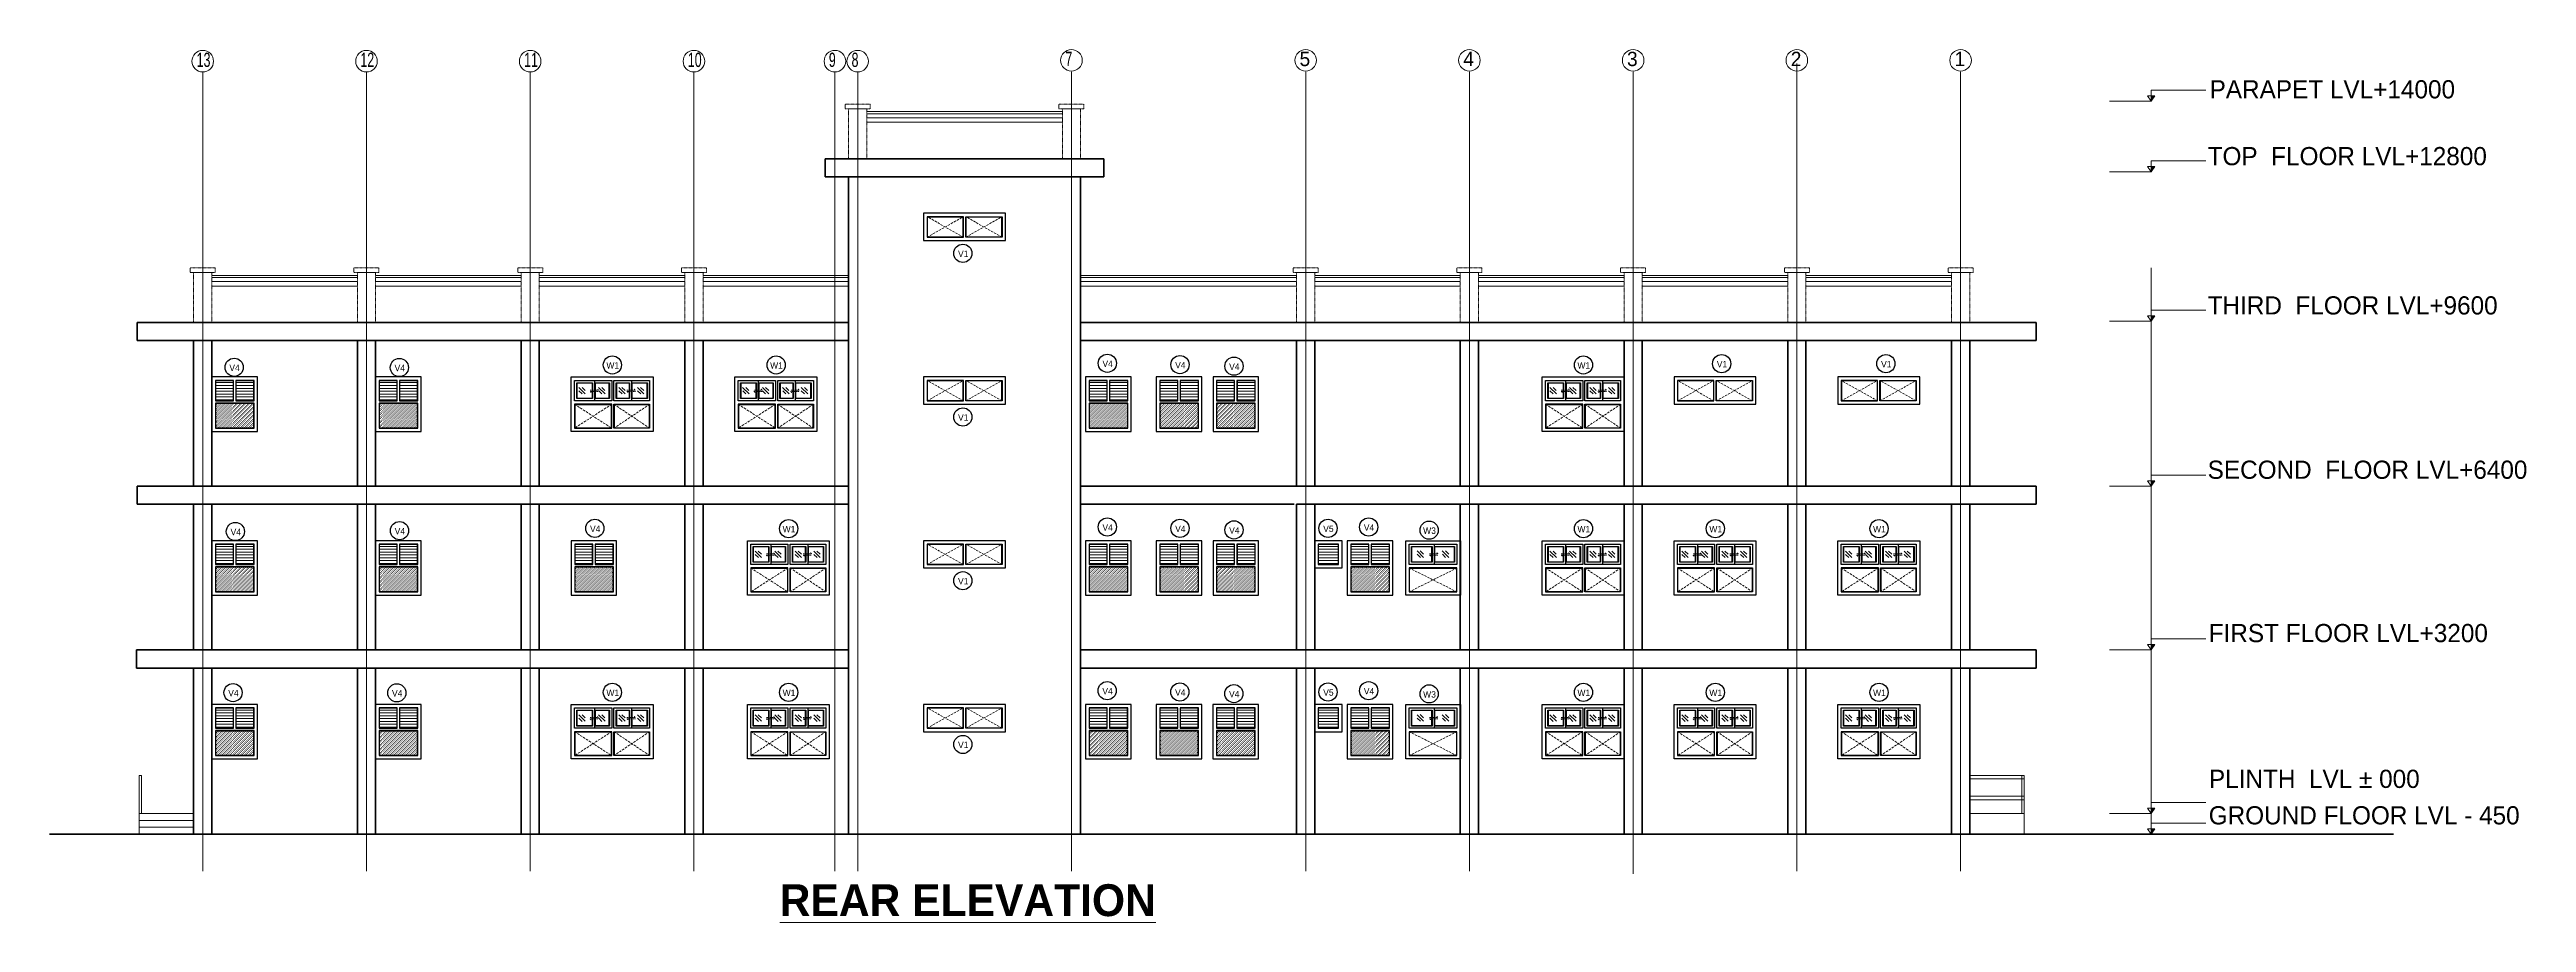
# Model space of a CAD drawing. Header units: inches. Extents: x -3071 to 2534411, y -17796 to 388172.
# Drawn here: x 1809925 to 1864384, y 161786 to 180982 of the extents above; entities that cross this region are included whole.
import ezdxf
from ezdxf.enums import TextEntityAlignment as Align

# ---------------------------------------------------------------- set-up
doc = ezdxf.new("R2010")
doc.units = ezdxf.units.IN
doc.header["$MEASUREMENT"] = 0
for name, pattern in [('ACAD_ISO08W100', [36, 24, -3, 6, -3]), ('DASHED', [0.75, 0.5, -0.25]), ('HIDDEN2', [0.1875, 0.125, -0.0625]), ('TRAZOS1', [0.15, 0.1, -0.05])]:
    doc.linetypes.add(name, pattern=pattern)
for name, color, linetype, lineweight in [('001-Archi- door window elevation', 92, 'Continuous', 25), ('001-Archi-hatch', 9, 'Continuous', 0), ('001-Archi-Opening Tags', 14, 'Continuous', 25), ('A .8 boundary line', 10, 'Continuous', 53), ('A 0.05 hatch', 252, 'Continuous', 5), ('A 0.13 Text', 6, 'Continuous', 13), ('A 0.13 window elevation', 253, 'Continuous', 13), ('A 0.13parapet partition', 230, 'Continuous', 13), ('A 0.18 steps', 6, 'Continuous', 18), ('A 0.35 front line elevation', 112, 'Continuous', 35), ('A 0.9 RAILING', 100, 'Continuous', 9), ('cen', 50, 'ACAD_ISO08W100', 5), ('Grid Tag', 6, 'Continuous', 20)]:
    doc.layers.add(name, color=color, linetype=linetype, lineweight=lineweight)
doc.styles.add('Archi 100', font='GOTHIC.TTF', dxfattribs={"height": 200})
doc.styles.add('CG', font='GOTHIC.TTF', dxfattribs={"height": 40})
doc.styles.get("Standard").update_dxf_attribs({"font": 'GOTHIC.TTF'})

msp = doc.modelspace()

# ---------------------------------------------------------------- texts
at = {"layer": 'A 0.13 Text', "style": 'CG'}
for s, insert, char_height, width, attachment_point in [('PARAPET LVL+14000', (1857417.56, 179901.97), 400, 7513.9825, 7), ('TOP  FLOOR LVL+12800', (1857374.38, 178432.17), 400, 7513.9825, 7), ('THIRD  FLOOR LVL+9600', (1857374.38, 175149.85), 400, 7513.9825, 7), ('SECOND  FLOOR LVL+6400', (1857374.38, 171536.47), 400, 7513.9825, 7), ('FIRST FLOOR LVL+3200', (1857397.98, 167944.56), 400, 7513.9825, 7), ('PLINTH  LVL %%P 000', (1857403.05, 164738.84), 400, 7513.9825, 7), ('GROUND FLOOR LVL - 450', (1857397.98, 163937.05), 400, 7513.9825, 7), ('{\\fCentury Gothic|b1|i0|c0|p34;\\LREAR ELEVATION}', (1830113.71, 162271.29), 700, 13056.4847, 5)]:
    msp.add_mtext(s, dxfattribs=dict(at, insert=insert, char_height=char_height, width=width, attachment_point=attachment_point))

# ---------------------------------------------------------------- blocks, each defined once
blk = doc.blocks.new('window tag')
blk.add_circle((0, 0), 200)
at = {"style": 'Archi 100'}
blk.add_attdef('SYMBOL', text='', height=200, dxfattribs=at).set_placement((8, -10.5), align=Align.MIDDLE_CENTER)
at = {"style": 'Archi 100', "flags": 1}
for tag, p in [('WIDTH', (15, 174.5)), ('HEIGHT', (-4.5, -348.5))]:
    blk.add_attdef(tag, p, '', height=200, dxfattribs=at)
blk = doc.blocks.new('ARROW')
at = {"layer": 'A 0.05 hatch'}
blk.add_hatch(color=256, dxfattribs=at).paths.add_polyline_path([(68954, 264593), (68874, 264593), (68954, 264478)])
for p, q in [((68954, 264718), (67749, 264718)), ((68954, 264478), (68954, 264718)), ((68954, 264478), (68874, 264593)), ((69034, 264593), (68954, 264478))]:
    blk.add_line(p, q)
at = {"elevation": 0}
blk.add_lwpolyline([(68874, 264593), (69034, 264593)], dxfattribs=at)
blk = doc.blocks.new('grid')
at = {"layer": 'Grid Tag', "linetype": 'Continuous', "ltscale": 30}
blk.add_circle((51, 48), 264, dxfattribs=at)
blk.add_attdef('GRID', (-143, -93), '', height=200)

# ---------------------------------------------------------------- hatches: boundary and pattern name
at = {"layer": '001-Archi-hatch'}
h = msp.add_hatch(dxfattribs=at)
h.set_pattern_fill('ANSI31', color=256, scale=500, angle=135)
h.set_pattern_definition([(180, (1482351.63, 75906.495), (-1e-14, -62.5), [])])
h.paths.add_polyline_path([(1813958.5, 173696.19), (1813580.93, 173696.19), (1813580.93, 173266.19), (1813958.5, 173266.19)])
h = msp.add_hatch(dxfattribs=at)
h.set_pattern_fill('DOTS', color=256, scale=500, angle=45)
h.set_pattern_definition([(45, (1475346.39, 75906.495), (-11.0485435, 33.1456304), [0, -31.25])])
h.paths.add_polyline_path([(1813580.93, 172666.19), (1814405.69, 172666.19), (1814405.69, 173196.19), (1813580.93, 173196.19)])
h = msp.add_hatch(dxfattribs=at)
h.set_pattern_fill('ANSI31', color=256, scale=500, angle=135)
h.set_pattern_definition([(180, (1482354.066, 75906.495), (-1e-14, -62.5), [])])
h.paths.add_polyline_path([(1814410.93, 173696.19), (1814028.5, 173696.19), (1814028.5, 173266.19), (1814410.93, 173266.19)])
h = msp.add_hatch(dxfattribs=at)
h.set_pattern_fill('ANSI31', color=256, scale=500, angle=135)
h.set_pattern_definition([(180, (1485951.63, 75906.495), (-1e-14, -62.5), [])])
h.paths.add_polyline_path([(1817558.5, 173696.19), (1817180.93, 173696.19), (1817180.93, 173266.19), (1817558.5, 173266.19)])
h = msp.add_hatch(dxfattribs=at)
h.set_pattern_fill('DOTS', color=256, scale=500, angle=45)
h.set_pattern_definition([(45, (1478946.39, 75906.495), (-11.0485435, 33.1456304), [0, -31.25])])
h.paths.add_polyline_path([(1817180.93, 172666.19), (1818005.69, 172666.19), (1818005.69, 173196.19), (1817180.93, 173196.19)])
h = msp.add_hatch(dxfattribs=at)
h.set_pattern_fill('ANSI31', color=256, scale=500, angle=135)
h.set_pattern_definition([(180, (1485954.066, 75906.495), (-1e-14, -62.5), [])])
h.paths.add_polyline_path([(1818010.93, 173696.19), (1817628.5, 173696.19), (1817628.5, 173266.19), (1818010.93, 173266.19)])
h = msp.add_hatch(dxfattribs=at)
h.set_pattern_fill('ANSI31', color=256, scale=500, angle=135)
h.set_pattern_definition([(180, (1501563.954, 75906.495), (-1e-14, -62.5), [])])
h.paths.add_polyline_path([(1833170.82, 173696.19), (1832793.26, 173696.19), (1832793.26, 173266.19), (1833170.82, 173266.19)])
h = msp.add_hatch(dxfattribs=at)
h.set_pattern_fill('DOTS', color=256, scale=500, angle=45)
h.set_pattern_definition([(45, (1494558.713, 75906.495), (-11.0485435, 33.1456304), [0, -31.25])])
h.paths.add_polyline_path([(1832793.26, 172666.19), (1833618.01, 172666.19), (1833618.01, 173196.19), (1832793.26, 173196.19)])
h = msp.add_hatch(dxfattribs=at)
h.set_pattern_fill('ANSI31', color=256, scale=500, angle=135)
h.set_pattern_definition([(180, (1501566.39, 75906.495), (-1e-14, -62.5), [])])
h.paths.add_polyline_path([(1833623.26, 173696.19), (1833240.82, 173696.19), (1833240.82, 173266.19), (1833623.26, 173266.19)])
h = msp.add_hatch(dxfattribs=at)
h.set_pattern_fill('ANSI31', color=256, scale=500, angle=135)
h.set_pattern_definition([(180, (1503117.39, 75906.495), (-1e-14, -62.5), [])])
h.paths.add_polyline_path([(1834724.25, 173696.19), (1834346.69, 173696.19), (1834346.69, 173266.19), (1834724.25, 173266.19)])
h = msp.add_hatch(dxfattribs=at)
h.set_pattern_fill('DOTS', color=256, scale=500, angle=45)
h.set_pattern_definition([(45, (1496112.146, 75906.495), (-11.0485435, 33.1456304), [0, -31.25])])
h.paths.add_polyline_path([(1834346.69, 172666.19), (1835171.45, 172666.19), (1835171.45, 173196.19), (1834346.69, 173196.19)])
h = msp.add_hatch(dxfattribs=at)
h.set_pattern_fill('ANSI31', color=256, scale=500, angle=135)
h.set_pattern_definition([(180, (1503119.82, 75906.495), (-1e-14, -62.5), [])])
h.paths.add_polyline_path([(1835176.69, 173696.19), (1834794.25, 173696.19), (1834794.25, 173266.19), (1835176.69, 173266.19)])
h = msp.add_hatch(dxfattribs=at)
h.set_pattern_fill('ANSI31', color=256, scale=500, angle=135)
h.set_pattern_definition([(180, (1504364.11, 75906.495), (-1e-14, -62.5), [])])
h.paths.add_polyline_path([(1835970.97, 173696.19), (1835593.41, 173696.19), (1835593.41, 173266.19), (1835970.97, 173266.19)])
h = msp.add_hatch(dxfattribs=at)
h.set_pattern_fill('DOTS', color=256, scale=500, angle=45)
h.set_pattern_definition([(45, (1497358.866, 75906.495), (-11.0485435, 33.1456304), [0, -31.25])])
h.paths.add_polyline_path([(1835593.41, 172666.19), (1836418.17, 172666.19), (1836418.17, 173196.19), (1835593.41, 173196.19)])
h = msp.add_hatch(dxfattribs=at)
h.set_pattern_fill('ANSI31', color=256, scale=500, angle=135)
h.set_pattern_definition([(180, (1504366.54, 75906.495), (-1e-14, -62.5), [])])
h.paths.add_polyline_path([(1836423.41, 173696.19), (1836040.97, 173696.19), (1836040.97, 173266.19), (1836423.41, 173266.19)])
h = msp.add_hatch(dxfattribs=at)
h.set_pattern_fill('ANSI31', color=256, scale=500, angle=135)
h.set_pattern_definition([(180, (1482351.63, 72306.495), (-1e-14, -62.5), [])])
h.paths.add_polyline_path([(1813958.5, 170096.19), (1813580.93, 170096.19), (1813580.93, 169666.19), (1813958.5, 169666.19)])
h = msp.add_hatch(dxfattribs=at)
h.set_pattern_fill('ANSI31', color=256, scale=500, angle=135)
h.set_pattern_definition([(180, (1482354.066, 72306.495), (-1e-14, -62.5), [])])
h.paths.add_polyline_path([(1814410.93, 170096.19), (1814028.5, 170096.19), (1814028.5, 169666.19), (1814410.93, 169666.19)])
h = msp.add_hatch(dxfattribs=at)
h.set_pattern_fill('ANSI31', color=256, scale=500, angle=135)
h.set_pattern_definition([(180, (1485951.63, 72306.495), (-1e-14, -62.5), [])])
h.paths.add_polyline_path([(1817558.5, 170096.19), (1817180.93, 170096.19), (1817180.93, 169666.19), (1817558.5, 169666.19)])
h = msp.add_hatch(dxfattribs=at)
h.set_pattern_fill('ANSI31', color=256, scale=500, angle=135)
h.set_pattern_definition([(180, (1485954.066, 72306.495), (-1e-14, -62.5), [])])
h.paths.add_polyline_path([(1818010.93, 170096.19), (1817628.5, 170096.19), (1817628.5, 169666.19), (1818010.93, 169666.19)])
h = msp.add_hatch(dxfattribs=at)
h.set_pattern_fill('ANSI31', color=256, scale=500, angle=135)
h.set_pattern_definition([(180, (1490251.69, 72306.495), (-1e-14, -62.5), [])])
h.paths.add_polyline_path([(1821858.56, 170096.19), (1821480.99, 170096.19), (1821480.99, 169666.19), (1821858.56, 169666.19)])
h = msp.add_hatch(dxfattribs=at)
h.set_pattern_fill('ANSI31', color=256, scale=500, angle=135)
h.set_pattern_definition([(180, (1490254.125, 72306.495), (-1e-14, -62.5), [])])
h.paths.add_polyline_path([(1822310.99, 170096.19), (1821928.56, 170096.19), (1821928.56, 169666.19), (1822310.99, 169666.19)])
h = msp.add_hatch(dxfattribs=at)
h.set_pattern_fill('ANSI31', color=256, scale=500, angle=135)
h.set_pattern_definition([(180, (1501563.954, 72306.495), (-1e-14, -62.5), [])])
h.paths.add_polyline_path([(1833170.82, 170096.19), (1832793.26, 170096.19), (1832793.26, 169666.19), (1833170.82, 169666.19)])
h = msp.add_hatch(dxfattribs=at)
h.set_pattern_fill('ANSI31', color=256, scale=500, angle=135)
h.set_pattern_definition([(180, (1501566.39, 72306.495), (-1e-14, -62.5), [])])
h.paths.add_polyline_path([(1833623.26, 170096.19), (1833240.82, 170096.19), (1833240.82, 169666.19), (1833623.26, 169666.19)])
h = msp.add_hatch(dxfattribs=at)
h.set_pattern_fill('ANSI31', color=256, scale=500, angle=135)
h.set_pattern_definition([(180, (1503117.39, 72306.495), (-1e-14, -62.5), [])])
h.paths.add_polyline_path([(1834724.25, 170096.19), (1834346.69, 170096.19), (1834346.69, 169666.19), (1834724.25, 169666.19)])
h = msp.add_hatch(dxfattribs=at)
h.set_pattern_fill('ANSI31', color=256, scale=500, angle=135)
h.set_pattern_definition([(180, (1503119.82, 72306.495), (-1e-14, -62.5), [])])
h.paths.add_polyline_path([(1835176.69, 170096.19), (1834794.25, 170096.19), (1834794.25, 169666.19), (1835176.69, 169666.19)])
h = msp.add_hatch(dxfattribs=at)
h.set_pattern_fill('ANSI31', color=256, scale=500, angle=135)
h.set_pattern_definition([(180, (1504364.11, 72306.495), (-1e-14, -62.5), [])])
h.paths.add_polyline_path([(1835970.97, 170096.19), (1835593.41, 170096.19), (1835593.41, 169666.19), (1835970.97, 169666.19)])
h = msp.add_hatch(dxfattribs=at)
h.set_pattern_fill('ANSI31', color=256, scale=500, angle=135)
h.set_pattern_definition([(180, (1504366.54, 72306.495), (-1e-14, -62.5), [])])
h.paths.add_polyline_path([(1836423.41, 170096.19), (1836040.97, 170096.19), (1836040.97, 169666.19), (1836423.41, 169666.19)])
h = msp.add_hatch(dxfattribs=at)
h.set_pattern_fill('ANSI31', color=256, scale=500, angle=135)
h.set_pattern_definition([(180, (1492499.2, 72306.495), (-1e-14, -62.5), [])])
h.paths.add_polyline_path([(1837828.5, 169666.19), (1838258.5, 169666.19), (1838258.5, 170096.19), (1837828.5, 170096.19)])
h = msp.add_hatch(dxfattribs=at)
h.set_pattern_fill('ANSI31', color=256, scale=500, angle=135)
h.set_pattern_definition([(180, (1507316.8, 72306.495), (-1e-14, -62.5), [])])
h.paths.add_polyline_path([(1838923.67, 170096.19), (1838546.1, 170096.19), (1838546.1, 169666.19), (1838923.67, 169666.19)])
h = msp.add_hatch(dxfattribs=at)
h.set_pattern_fill('ANSI31', color=256, scale=500, angle=135)
h.set_pattern_definition([(180, (1507319.236, 72306.495), (-1e-14, -62.5), [])])
h.paths.add_polyline_path([(1839376.1, 170096.19), (1838993.67, 170096.19), (1838993.67, 169666.19), (1839376.1, 169666.19)])
h = msp.add_hatch(dxfattribs=at)
h.set_pattern_fill('DOTS', color=256, scale=500, angle=45)
h.set_pattern_definition([(45, (1475346.39, 72306.495), (-11.0485435, 33.1456304), [0, -31.25])])
h.paths.add_polyline_path([(1813580.93, 169066.19), (1814405.69, 169066.19), (1814405.69, 169596.19), (1813580.93, 169596.19)])
h = msp.add_hatch(dxfattribs=at)
h.set_pattern_fill('DOTS', color=256, scale=500, angle=45)
h.set_pattern_definition([(45, (1478946.39, 72306.495), (-11.0485435, 33.1456304), [0, -31.25])])
h.paths.add_polyline_path([(1817180.93, 169066.19), (1818005.69, 169066.19), (1818005.69, 169596.19), (1817180.93, 169596.19)])
h = msp.add_hatch(dxfattribs=at)
h.set_pattern_fill('DOTS', color=256, scale=500, angle=45)
h.set_pattern_definition([(45, (1483246.448, 72306.495), (-11.0485435, 33.1456304), [0, -31.25])])
h.paths.add_polyline_path([(1821480.99, 169066.19), (1822305.75, 169066.19), (1822305.75, 169596.19), (1821480.99, 169596.19)])
h = msp.add_hatch(dxfattribs=at)
h.set_pattern_fill('DOTS', color=256, scale=500, angle=45)
h.set_pattern_definition([(45, (1494558.713, 72306.495), (-11.0485435, 33.1456304), [0, -31.25])])
h.paths.add_polyline_path([(1832793.26, 169066.19), (1833618.01, 169066.19), (1833618.01, 169596.19), (1832793.26, 169596.19)])
h = msp.add_hatch(dxfattribs=at)
h.set_pattern_fill('DOTS', color=256, scale=500, angle=45)
h.set_pattern_definition([(45, (1496112.146, 72306.495), (-11.0485435, 33.1456304), [0, -31.25])])
h.paths.add_polyline_path([(1834346.69, 169066.19), (1835171.45, 169066.19), (1835171.45, 169596.19), (1834346.69, 169596.19)])
h = msp.add_hatch(dxfattribs=at)
h.set_pattern_fill('DOTS', color=256, scale=500, angle=45)
h.set_pattern_definition([(45, (1497358.866, 72306.495), (-11.0485435, 33.1456304), [0, -31.25])])
h.paths.add_polyline_path([(1835593.41, 169066.19), (1836418.17, 169066.19), (1836418.17, 169596.19), (1835593.41, 169596.19)])
h = msp.add_hatch(dxfattribs=at)
h.set_pattern_fill('DOTS', color=256, scale=500, angle=45)
h.set_pattern_definition([(45, (1500311.56, 72306.495), (-11.0485435, 33.1456304), [0, -31.25])])
h.paths.add_polyline_path([(1838546.1, 169066.19), (1839370.86, 169066.19), (1839370.86, 169596.19), (1838546.1, 169596.19)])
h = msp.add_hatch(dxfattribs=at)
h.set_pattern_fill('ANSI31', color=256, scale=500, angle=135)
h.set_pattern_definition([(180, (1482351.63, 68706.495), (-1e-14, -62.5), [])])
h.paths.add_polyline_path([(1813958.5, 166496.19), (1813580.93, 166496.19), (1813580.93, 166066.19), (1813958.5, 166066.19)])
h = msp.add_hatch(dxfattribs=at)
h.set_pattern_fill('ANSI31', color=256, scale=500, angle=135)
h.set_pattern_definition([(180, (1482354.066, 68706.495), (-1e-14, -62.5), [])])
h.paths.add_polyline_path([(1814410.93, 166496.19), (1814028.5, 166496.19), (1814028.5, 166066.19), (1814410.93, 166066.19)])
h = msp.add_hatch(dxfattribs=at)
h.set_pattern_fill('ANSI31', color=256, scale=500, angle=135)
h.set_pattern_definition([(180, (1485951.63, 68706.495), (-1e-14, -62.5), [])])
h.paths.add_polyline_path([(1817558.5, 166496.19), (1817180.93, 166496.19), (1817180.93, 166066.19), (1817558.5, 166066.19)])
h = msp.add_hatch(dxfattribs=at)
h.set_pattern_fill('ANSI31', color=256, scale=500, angle=135)
h.set_pattern_definition([(180, (1485954.066, 68706.495), (-1e-14, -62.5), [])])
h.paths.add_polyline_path([(1818010.93, 166496.19), (1817628.5, 166496.19), (1817628.5, 166066.19), (1818010.93, 166066.19)])
h = msp.add_hatch(dxfattribs=at)
h.set_pattern_fill('ANSI31', color=256, scale=500, angle=135)
h.set_pattern_definition([(180, (1501561.63, 68706.495), (-1e-14, -62.5), [])])
h.paths.add_polyline_path([(1833168.5, 166496.19), (1832790.93, 166496.19), (1832790.93, 166066.19), (1833168.5, 166066.19)])
h = msp.add_hatch(dxfattribs=at)
h.set_pattern_fill('ANSI31', color=256, scale=500, angle=135)
h.set_pattern_definition([(180, (1501564.066, 68706.495), (-1e-14, -62.5), [])])
h.paths.add_polyline_path([(1833620.93, 166496.19), (1833238.5, 166496.19), (1833238.5, 166066.19), (1833620.93, 166066.19)])
h = msp.add_hatch(dxfattribs=at)
h.set_pattern_fill('ANSI31', color=256, scale=500, angle=135)
h.set_pattern_definition([(180, (1503115.065, 68706.495), (-1e-14, -62.5), [])])
h.paths.add_polyline_path([(1834721.93, 166496.19), (1834344.37, 166496.19), (1834344.37, 166066.19), (1834721.93, 166066.19)])
h = msp.add_hatch(dxfattribs=at)
h.set_pattern_fill('ANSI31', color=256, scale=500, angle=135)
h.set_pattern_definition([(180, (1503117.5, 68706.495), (-1e-14, -62.5), [])])
h.paths.add_polyline_path([(1835174.37, 166496.19), (1834791.93, 166496.19), (1834791.93, 166066.19), (1835174.37, 166066.19)])
h = msp.add_hatch(dxfattribs=at)
h.set_pattern_fill('ANSI31', color=256, scale=500, angle=135)
h.set_pattern_definition([(180, (1504361.784, 68706.495), (-1e-14, -62.5), [])])
h.paths.add_polyline_path([(1835968.65, 166496.19), (1835591.09, 166496.19), (1835591.09, 166066.19), (1835968.65, 166066.19)])
h = msp.add_hatch(dxfattribs=at)
h.set_pattern_fill('ANSI31', color=256, scale=500, angle=135)
h.set_pattern_definition([(180, (1504364.22, 68706.495), (-1e-14, -62.5), [])])
h.paths.add_polyline_path([(1836421.09, 166496.19), (1836038.65, 166496.19), (1836038.65, 166066.19), (1836421.09, 166066.19)])
h = msp.add_hatch(dxfattribs=at)
h.set_pattern_fill('ANSI31', color=256, scale=500, angle=135)
h.set_pattern_definition([(180, (1492499.2, 68706.495), (-1e-14, -62.5), [])])
h.paths.add_polyline_path([(1837828.5, 166066.19), (1838258.5, 166066.19), (1838258.5, 166496.19), (1837828.5, 166496.19)])
h = msp.add_hatch(dxfattribs=at)
h.set_pattern_fill('ANSI31', color=256, scale=500, angle=135)
h.set_pattern_definition([(180, (1507316.8, 68706.495), (-1e-14, -62.5), [])])
h.paths.add_polyline_path([(1838923.67, 166496.19), (1838546.1, 166496.19), (1838546.1, 166066.19), (1838923.67, 166066.19)])
h = msp.add_hatch(dxfattribs=at)
h.set_pattern_fill('ANSI31', color=256, scale=500, angle=135)
h.set_pattern_definition([(180, (1507319.236, 68706.495), (-1e-14, -62.5), [])])
h.paths.add_polyline_path([(1839376.1, 166496.19), (1838993.67, 166496.19), (1838993.67, 166066.19), (1839376.1, 166066.19)])
h = msp.add_hatch(dxfattribs=at)
h.set_pattern_fill('DOTS', color=256, scale=500, angle=45)
h.set_pattern_definition([(45, (1475346.39, 68706.495), (-11.0485435, 33.1456304), [0, -31.25])])
h.paths.add_polyline_path([(1813580.93, 165466.19), (1814405.69, 165466.19), (1814405.69, 165996.19), (1813580.93, 165996.19)])
h = msp.add_hatch(dxfattribs=at)
h.set_pattern_fill('DOTS', color=256, scale=500, angle=45)
h.set_pattern_definition([(45, (1478946.39, 68706.495), (-11.0485435, 33.1456304), [0, -31.25])])
h.paths.add_polyline_path([(1817180.93, 165466.19), (1818005.69, 165466.19), (1818005.69, 165996.19), (1817180.93, 165996.19)])
h = msp.add_hatch(dxfattribs=at)
h.set_pattern_fill('DOTS', color=256, scale=500, angle=45)
h.set_pattern_definition([(45, (1494556.39, 68706.495), (-11.0485435, 33.1456304), [0, -31.25])])
h.paths.add_polyline_path([(1832790.93, 165466.19), (1833615.69, 165466.19), (1833615.69, 165996.19), (1832790.93, 165996.19)])
h = msp.add_hatch(dxfattribs=at)
h.set_pattern_fill('DOTS', color=256, scale=500, angle=45)
h.set_pattern_definition([(45, (1496109.823, 68706.495), (-11.0485435, 33.1456304), [0, -31.25])])
h.paths.add_polyline_path([(1834344.37, 165466.19), (1835169.12, 165466.19), (1835169.12, 165996.19), (1834344.37, 165996.19)])
h = msp.add_hatch(dxfattribs=at)
h.set_pattern_fill('DOTS', color=256, scale=500, angle=45)
h.set_pattern_definition([(45, (1497356.542, 68706.495), (-11.0485435, 33.1456304), [0, -31.25])])
h.paths.add_polyline_path([(1835591.09, 165466.19), (1836415.84, 165466.19), (1836415.84, 165996.19), (1835591.09, 165996.19)])
h = msp.add_hatch(dxfattribs=at)
h.set_pattern_fill('DOTS', color=256, scale=500, angle=45)
h.set_pattern_definition([(45, (1500311.56, 68706.495), (-11.0485435, 33.1456304), [0, -31.25])])
h.paths.add_polyline_path([(1838546.1, 165466.19), (1839370.86, 165466.19), (1839370.86, 165996.19), (1838546.1, 165996.19)])

# ---------------------------------------------------------------- linework, layer by layer
at = {"layer": '001-Archi- door window elevation'}
for points in [[(1829143.48, 176781.19), (1830943.48, 176781.19), (1830943.48, 177381.19), (1829143.48, 177381.19)], [(1829218.48, 176856.19), (1830018.48, 176856.19), (1830018.48, 177306.19), (1829218.48, 177306.19)], [(1830068.48, 177306.19), (1830868.48, 177306.19), (1830868.48, 176856.19), (1830068.48, 176856.19)], [(1813493.5, 172581.19), (1814493.5, 172581.19), (1814493.5, 173781.19), (1813493.5, 173781.19)], [(1817093.5, 172581.19), (1818093.5, 172581.19), (1818093.5, 173781.19), (1817093.5, 173781.19)], [(1821393.56, 173781.19), (1823193.56, 173781.19), (1823193.56, 172581.19), (1821393.56, 172581.19)], [(1824993.56, 173781.19), (1826793.56, 173781.19), (1826793.56, 172581.19), (1824993.56, 172581.19)], [(1829143.48, 173181.19), (1830943.48, 173181.19), (1830943.48, 173781.19), (1829143.48, 173781.19)], [(1832705.82, 172581.19), (1833705.82, 172581.19), (1833705.82, 173781.19), (1832705.82, 173781.19)], [(1834259.25, 172581.19), (1835259.25, 172581.19), (1835259.25, 173781.19), (1834259.25, 173781.19)], [(1835505.97, 172581.19), (1836505.97, 172581.19), (1836505.97, 173781.19), (1835505.97, 173781.19)], [(1842743.62, 173781.19), (1844543.62, 173781.19), (1844543.62, 172581.19), (1842743.62, 172581.19)], [(1845643.56, 173181.19), (1847443.56, 173181.19), (1847443.56, 173781.19), (1845643.56, 173781.19)], [(1849243.5, 173181.19), (1851043.5, 173181.19), (1851043.5, 173781.19), (1849243.5, 173781.19)], [(1813968.5, 173706.19), (1813570.93, 173706.19), (1813570.93, 173256.19), (1813968.5, 173256.19)], [(1813570.93, 172656.19), (1814420.93, 172656.19), (1814420.93, 173206.19), (1813570.93, 173206.19)], [(1814420.93, 173706.19), (1814018.5, 173706.19), (1814018.5, 173256.19), (1814420.93, 173256.19)], [(1817568.5, 173706.19), (1817170.93, 173706.19), (1817170.93, 173256.19), (1817568.5, 173256.19)], [(1817170.93, 172656.19), (1818020.93, 172656.19), (1818020.93, 173206.19), (1817170.93, 173206.19)], [(1818020.93, 173706.19), (1817618.5, 173706.19), (1817618.5, 173256.19), (1818020.93, 173256.19)], [(1821865.47, 173306.19), (1821518.56, 173306.19), (1821518.56, 173656.19), (1821865.47, 173656.19)], [(1822234.3, 173306.19), (1821915.47, 173306.19), (1821915.47, 173656.19), (1822234.3, 173656.19)], [(1822676.43, 173306.19), (1822384.3, 173306.19), (1822384.3, 173656.19), (1822676.43, 173656.19)], [(1823068.56, 173306.19), (1822726.43, 173306.19), (1822726.43, 173656.19), (1823068.56, 173656.19)], [(1825465.47, 173306.19), (1825118.56, 173306.19), (1825118.56, 173656.19), (1825465.47, 173656.19)], [(1825834.3, 173306.19), (1825515.47, 173306.19), (1825515.47, 173656.19), (1825834.3, 173656.19)], [(1826276.43, 173306.19), (1825984.3, 173306.19), (1825984.3, 173656.19), (1826276.43, 173656.19)], [(1826668.56, 173306.19), (1826326.43, 173306.19), (1826326.43, 173656.19), (1826668.56, 173656.19)], [(1829218.48, 173256.19), (1830018.48, 173256.19), (1830018.48, 173706.19), (1829218.48, 173706.19)], [(1830068.48, 173706.19), (1830868.48, 173706.19), (1830868.48, 173256.19), (1830068.48, 173256.19)], [(1833180.82, 173706.19), (1832783.26, 173706.19), (1832783.26, 173256.19), (1833180.82, 173256.19)], [(1832783.26, 172656.19), (1833633.26, 172656.19), (1833633.26, 173206.19), (1832783.26, 173206.19)], [(1833633.26, 173706.19), (1833230.82, 173706.19), (1833230.82, 173256.19), (1833633.26, 173256.19)], [(1834734.25, 173706.19), (1834336.69, 173706.19), (1834336.69, 173256.19), (1834734.25, 173256.19)], [(1834336.69, 172656.19), (1835186.69, 172656.19), (1835186.69, 173206.19), (1834336.69, 173206.19)], [(1835186.69, 173706.19), (1834784.25, 173706.19), (1834784.25, 173256.19), (1835186.69, 173256.19)], [(1835980.97, 173706.19), (1835583.41, 173706.19), (1835583.41, 173256.19), (1835980.97, 173256.19)], [(1835583.41, 172656.19), (1836433.41, 172656.19), (1836433.41, 173206.19), (1835583.41, 173206.19)], [(1836433.41, 173706.19), (1836030.97, 173706.19), (1836030.97, 173256.19), (1836433.41, 173256.19)], [(1843215.53, 173306.19), (1842868.62, 173306.19), (1842868.62, 173656.19), (1843215.53, 173656.19)], [(1843584.36, 173306.19), (1843265.53, 173306.19), (1843265.53, 173656.19), (1843584.36, 173656.19)], [(1844026.49, 173306.19), (1843734.36, 173306.19), (1843734.36, 173656.19), (1844026.49, 173656.19)], [(1844418.62, 173306.19), (1844076.49, 173306.19), (1844076.49, 173656.19), (1844418.62, 173656.19)], [(1845718.56, 173256.19), (1846518.56, 173256.19), (1846518.56, 173706.19), (1845718.56, 173706.19)], [(1846568.56, 173706.19), (1847368.56, 173706.19), (1847368.56, 173256.19), (1846568.56, 173256.19)], [(1849318.5, 173256.19), (1850118.5, 173256.19), (1850118.5, 173706.19), (1849318.5, 173706.19)], [(1850168.5, 173706.19), (1850968.5, 173706.19), (1850968.5, 173256.19), (1850168.5, 173256.19)], [(1822284.3, 173181.19), (1821468.56, 173181.19), (1821468.56, 172656.19), (1822284.3, 172656.19)], [(1822334.3, 173181.19), (1823118.56, 173181.19), (1823118.56, 172656.19), (1822334.3, 172656.19)], [(1825884.3, 173181.19), (1825068.56, 173181.19), (1825068.56, 172656.19), (1825884.3, 172656.19)], [(1825934.3, 173181.19), (1826718.56, 173181.19), (1826718.56, 172656.19), (1825934.3, 172656.19)], [(1843634.36, 173181.19), (1842818.62, 173181.19), (1842818.62, 172656.19), (1843634.36, 172656.19)], [(1843684.36, 173181.19), (1844468.62, 173181.19), (1844468.62, 172656.19), (1843684.36, 172656.19)], [(1813493.5, 168981.19), (1814493.5, 168981.19), (1814493.5, 170181.19), (1813493.5, 170181.19)], [(1813968.5, 170106.19), (1813570.93, 170106.19), (1813570.93, 169656.19), (1813968.5, 169656.19)], [(1814420.93, 170106.19), (1814018.5, 170106.19), (1814018.5, 169656.19), (1814420.93, 169656.19)], [(1817093.5, 168981.19), (1818093.5, 168981.19), (1818093.5, 170181.19), (1817093.5, 170181.19)], [(1817568.5, 170106.19), (1817170.93, 170106.19), (1817170.93, 169656.19), (1817568.5, 169656.19)], [(1818020.93, 170106.19), (1817618.5, 170106.19), (1817618.5, 169656.19), (1818020.93, 169656.19)], [(1821393.56, 168981.19), (1822393.56, 168981.19), (1822393.56, 170181.19), (1821393.56, 170181.19)], [(1821868.56, 170106.19), (1821470.99, 170106.19), (1821470.99, 169656.19), (1821868.56, 169656.19)], [(1822320.99, 170106.19), (1821918.56, 170106.19), (1821918.56, 169656.19), (1822320.99, 169656.19)], [(1825268.63, 170181.19), (1827068.63, 170181.19), (1827068.63, 168981.19), (1825268.63, 168981.19)], [(1825740.55, 169706.19), (1825393.63, 169706.19), (1825393.63, 170056.19), (1825740.55, 170056.19)], [(1826109.38, 169706.19), (1825790.55, 169706.19), (1825790.55, 170056.19), (1826109.38, 170056.19)], [(1826551.51, 169706.19), (1826259.38, 169706.19), (1826259.38, 170056.19), (1826551.51, 170056.19)], [(1826943.63, 169706.19), (1826601.51, 169706.19), (1826601.51, 170056.19), (1826943.63, 170056.19)], [(1829143.48, 169581.19), (1830943.48, 169581.19), (1830943.48, 170181.19), (1829143.48, 170181.19)], [(1829218.48, 169656.19), (1830018.48, 169656.19), (1830018.48, 170106.19), (1829218.48, 170106.19)], [(1830068.48, 170106.19), (1830868.48, 170106.19), (1830868.48, 169656.19), (1830068.48, 169656.19)], [(1832705.82, 168981.19), (1833705.82, 168981.19), (1833705.82, 170181.19), (1832705.82, 170181.19)], [(1833180.82, 170106.19), (1832783.26, 170106.19), (1832783.26, 169656.19), (1833180.82, 169656.19)], [(1833633.26, 170106.19), (1833230.82, 170106.19), (1833230.82, 169656.19), (1833633.26, 169656.19)], [(1834259.25, 168981.19), (1835259.25, 168981.19), (1835259.25, 170181.19), (1834259.25, 170181.19)], [(1834734.25, 170106.19), (1834336.69, 170106.19), (1834336.69, 169656.19), (1834734.25, 169656.19)], [(1835186.69, 170106.19), (1834784.25, 170106.19), (1834784.25, 169656.19), (1835186.69, 169656.19)], [(1835505.97, 168981.19), (1836505.97, 168981.19), (1836505.97, 170181.19), (1835505.97, 170181.19)], [(1835980.97, 170106.19), (1835583.41, 170106.19), (1835583.41, 169656.19), (1835980.97, 169656.19)], [(1836433.41, 170106.19), (1836030.97, 170106.19), (1836030.97, 169656.19), (1836433.41, 169656.19)], [(1837743.5, 169581.19), (1838343.5, 169581.19), (1838343.5, 170181.19), (1837743.5, 170181.19)], [(1837818.5, 169656.19), (1838268.5, 169656.19), (1838268.5, 170106.19), (1837818.5, 170106.19)], [(1838458.67, 168981.19), (1839458.67, 168981.19), (1839458.67, 170181.19), (1838458.67, 170181.19)], [(1838933.67, 170106.19), (1838536.1, 170106.19), (1838536.1, 169656.19), (1838933.67, 169656.19)], [(1839386.1, 170106.19), (1838983.67, 170106.19), (1838983.67, 169656.19), (1839386.1, 169656.19)], [(1839743.62, 170181.19), (1840943.62, 170181.19), (1840943.62, 168981.19), (1839743.62, 168981.19)], [(1840321.96, 169706.19), (1839868.62, 169706.19), (1839868.62, 170056.19), (1840321.96, 170056.19)], [(1840818.62, 169706.19), (1840371.96, 169706.19), (1840371.96, 170056.19), (1840818.62, 170056.19)], [(1842743.62, 170181.19), (1844543.62, 170181.19), (1844543.62, 168981.19), (1842743.62, 168981.19)], [(1843215.53, 169706.19), (1842868.62, 169706.19), (1842868.62, 170056.19), (1843215.53, 170056.19)], [(1843584.36, 169706.19), (1843265.53, 169706.19), (1843265.53, 170056.19), (1843584.36, 170056.19)], [(1844026.49, 169706.19), (1843734.36, 169706.19), (1843734.36, 170056.19), (1844026.49, 170056.19)], [(1844418.62, 169706.19), (1844076.49, 169706.19), (1844076.49, 170056.19), (1844418.62, 170056.19)], [(1845643.56, 170181.19), (1847443.56, 170181.19), (1847443.56, 168981.19), (1845643.56, 168981.19)], [(1846115.47, 169706.19), (1845768.56, 169706.19), (1845768.56, 170056.19), (1846115.47, 170056.19)], [(1846484.3, 169706.19), (1846165.47, 169706.19), (1846165.47, 170056.19), (1846484.3, 170056.19)], [(1846926.43, 169706.19), (1846634.3, 169706.19), (1846634.3, 170056.19), (1846926.43, 170056.19)], [(1847318.56, 169706.19), (1846976.43, 169706.19), (1846976.43, 170056.19), (1847318.56, 170056.19)], [(1849243.5, 170181.19), (1851043.5, 170181.19), (1851043.5, 168981.19), (1849243.5, 168981.19)], [(1849715.41, 169706.19), (1849368.5, 169706.19), (1849368.5, 170056.19), (1849715.41, 170056.19)], [(1850084.25, 169706.19), (1849765.41, 169706.19), (1849765.41, 170056.19), (1850084.25, 170056.19)], [(1850526.37, 169706.19), (1850234.25, 169706.19), (1850234.25, 170056.19), (1850526.37, 170056.19)], [(1850918.5, 169706.19), (1850576.37, 169706.19), (1850576.37, 170056.19), (1850918.5, 170056.19)], [(1813570.93, 169056.19), (1814420.93, 169056.19), (1814420.93, 169606.19), (1813570.93, 169606.19)], [(1817170.93, 169056.19), (1818020.93, 169056.19), (1818020.93, 169606.19), (1817170.93, 169606.19)], [(1821470.99, 169056.19), (1822320.99, 169056.19), (1822320.99, 169606.19), (1821470.99, 169606.19)], [(1826159.38, 169581.19), (1825343.63, 169581.19), (1825343.63, 169056.19), (1826159.38, 169056.19)], [(1826209.38, 169581.19), (1826993.63, 169581.19), (1826993.63, 169056.19), (1826209.38, 169056.19)], [(1832783.26, 169056.19), (1833633.26, 169056.19), (1833633.26, 169606.19), (1832783.26, 169606.19)], [(1834336.69, 169056.19), (1835186.69, 169056.19), (1835186.69, 169606.19), (1834336.69, 169606.19)], [(1835583.41, 169056.19), (1836433.41, 169056.19), (1836433.41, 169606.19), (1835583.41, 169606.19)], [(1838536.1, 169056.19), (1839386.1, 169056.19), (1839386.1, 169606.19), (1838536.1, 169606.19)], [(1840868.62, 169581.19), (1839818.62, 169581.19), (1839818.62, 169056.19), (1840868.62, 169056.19)], [(1843634.36, 169581.19), (1842818.62, 169581.19), (1842818.62, 169056.19), (1843634.36, 169056.19)], [(1843684.36, 169581.19), (1844468.62, 169581.19), (1844468.62, 169056.19), (1843684.36, 169056.19)], [(1846534.3, 169581.19), (1845718.56, 169581.19), (1845718.56, 169056.19), (1846534.3, 169056.19)], [(1846584.3, 169581.19), (1847368.56, 169581.19), (1847368.56, 169056.19), (1846584.3, 169056.19)], [(1850134.25, 169581.19), (1849318.5, 169581.19), (1849318.5, 169056.19), (1850134.25, 169056.19)], [(1850184.25, 169581.19), (1850968.5, 169581.19), (1850968.5, 169056.19), (1850184.25, 169056.19)], [(1813493.5, 165381.19), (1814493.5, 165381.19), (1814493.5, 166581.19), (1813493.5, 166581.19)], [(1813968.5, 166506.19), (1813570.93, 166506.19), (1813570.93, 166056.19), (1813968.5, 166056.19)], [(1814420.93, 166506.19), (1814018.5, 166506.19), (1814018.5, 166056.19), (1814420.93, 166056.19)], [(1817093.5, 165381.19), (1818093.5, 165381.19), (1818093.5, 166581.19), (1817093.5, 166581.19)], [(1817568.5, 166506.19), (1817170.93, 166506.19), (1817170.93, 166056.19), (1817568.5, 166056.19)], [(1818020.93, 166506.19), (1817618.5, 166506.19), (1817618.5, 166056.19), (1818020.93, 166056.19)], [(1821393.56, 166581.19), (1823193.56, 166581.19), (1823193.56, 165381.19), (1821393.56, 165381.19)], [(1821865.47, 166106.19), (1821518.56, 166106.19), (1821518.56, 166456.19), (1821865.47, 166456.19)], [(1822234.3, 166106.19), (1821915.47, 166106.19), (1821915.47, 166456.19), (1822234.3, 166456.19)], [(1822676.43, 166106.19), (1822384.3, 166106.19), (1822384.3, 166456.19), (1822676.43, 166456.19)], [(1823068.56, 166106.19), (1822726.43, 166106.19), (1822726.43, 166456.19), (1823068.56, 166456.19)], [(1825268.63, 166581.19), (1827068.63, 166581.19), (1827068.63, 165381.19), (1825268.63, 165381.19)], [(1825740.55, 166106.19), (1825393.63, 166106.19), (1825393.63, 166456.19), (1825740.55, 166456.19)], [(1826109.38, 166106.19), (1825790.55, 166106.19), (1825790.55, 166456.19), (1826109.38, 166456.19)], [(1826551.51, 166106.19), (1826259.38, 166106.19), (1826259.38, 166456.19), (1826551.51, 166456.19)], [(1826943.63, 166106.19), (1826601.51, 166106.19), (1826601.51, 166456.19), (1826943.63, 166456.19)], [(1829143.48, 165981.19), (1830943.48, 165981.19), (1830943.48, 166581.19), (1829143.48, 166581.19)], [(1829218.48, 166056.19), (1830018.48, 166056.19), (1830018.48, 166506.19), (1829218.48, 166506.19)], [(1830068.48, 166506.19), (1830868.48, 166506.19), (1830868.48, 166056.19), (1830068.48, 166056.19)], [(1832703.5, 165381.19), (1833703.5, 165381.19), (1833703.5, 166581.19), (1832703.5, 166581.19)], [(1833178.5, 166506.19), (1832780.93, 166506.19), (1832780.93, 166056.19), (1833178.5, 166056.19)], [(1833630.93, 166506.19), (1833228.5, 166506.19), (1833228.5, 166056.19), (1833630.93, 166056.19)], [(1834256.93, 165381.19), (1835256.93, 165381.19), (1835256.93, 166581.19), (1834256.93, 166581.19)], [(1834731.93, 166506.19), (1834334.37, 166506.19), (1834334.37, 166056.19), (1834731.93, 166056.19)], [(1835184.37, 166506.19), (1834781.93, 166506.19), (1834781.93, 166056.19), (1835184.37, 166056.19)], [(1835503.65, 165381.19), (1836503.65, 165381.19), (1836503.65, 166581.19), (1835503.65, 166581.19)], [(1835978.65, 166506.19), (1835581.09, 166506.19), (1835581.09, 166056.19), (1835978.65, 166056.19)], [(1836431.09, 166506.19), (1836028.65, 166506.19), (1836028.65, 166056.19), (1836431.09, 166056.19)], [(1837743.5, 165981.19), (1838343.5, 165981.19), (1838343.5, 166581.19), (1837743.5, 166581.19)], [(1837818.5, 166056.19), (1838268.5, 166056.19), (1838268.5, 166506.19), (1837818.5, 166506.19)], [(1838458.67, 165381.19), (1839458.67, 165381.19), (1839458.67, 166581.19), (1838458.67, 166581.19)], [(1838933.67, 166506.19), (1838536.1, 166506.19), (1838536.1, 166056.19), (1838933.67, 166056.19)], [(1839386.1, 166506.19), (1838983.67, 166506.19), (1838983.67, 166056.19), (1839386.1, 166056.19)], [(1839743.62, 166581.19), (1840943.62, 166581.19), (1840943.62, 165381.19), (1839743.62, 165381.19)], [(1840321.96, 166106.19), (1839868.62, 166106.19), (1839868.62, 166456.19), (1840321.96, 166456.19)], [(1840818.62, 166106.19), (1840371.96, 166106.19), (1840371.96, 166456.19), (1840818.62, 166456.19)], [(1842743.62, 166581.19), (1844543.62, 166581.19), (1844543.62, 165381.19), (1842743.62, 165381.19)], [(1843215.53, 166106.19), (1842868.62, 166106.19), (1842868.62, 166456.19), (1843215.53, 166456.19)], [(1843584.36, 166106.19), (1843265.53, 166106.19), (1843265.53, 166456.19), (1843584.36, 166456.19)], [(1844026.49, 166106.19), (1843734.36, 166106.19), (1843734.36, 166456.19), (1844026.49, 166456.19)], [(1844418.62, 166106.19), (1844076.49, 166106.19), (1844076.49, 166456.19), (1844418.62, 166456.19)], [(1845643.56, 166581.19), (1847443.56, 166581.19), (1847443.56, 165381.19), (1845643.56, 165381.19)], [(1846115.47, 166106.19), (1845768.56, 166106.19), (1845768.56, 166456.19), (1846115.47, 166456.19)], [(1846484.3, 166106.19), (1846165.47, 166106.19), (1846165.47, 166456.19), (1846484.3, 166456.19)], [(1846926.43, 166106.19), (1846634.3, 166106.19), (1846634.3, 166456.19), (1846926.43, 166456.19)], [(1847318.56, 166106.19), (1846976.43, 166106.19), (1846976.43, 166456.19), (1847318.56, 166456.19)], [(1849243.5, 166581.19), (1851043.5, 166581.19), (1851043.5, 165381.19), (1849243.5, 165381.19)], [(1849715.41, 166106.19), (1849368.5, 166106.19), (1849368.5, 166456.19), (1849715.41, 166456.19)], [(1850084.25, 166106.19), (1849765.41, 166106.19), (1849765.41, 166456.19), (1850084.25, 166456.19)], [(1850526.37, 166106.19), (1850234.25, 166106.19), (1850234.25, 166456.19), (1850526.37, 166456.19)], [(1850918.5, 166106.19), (1850576.37, 166106.19), (1850576.37, 166456.19), (1850918.5, 166456.19)], [(1813570.93, 165456.19), (1814420.93, 165456.19), (1814420.93, 166006.19), (1813570.93, 166006.19)], [(1817170.93, 165456.19), (1818020.93, 165456.19), (1818020.93, 166006.19), (1817170.93, 166006.19)], [(1822284.3, 165981.19), (1821468.56, 165981.19), (1821468.56, 165456.19), (1822284.3, 165456.19)], [(1822334.3, 165981.19), (1823118.56, 165981.19), (1823118.56, 165456.19), (1822334.3, 165456.19)], [(1826159.38, 165981.19), (1825343.63, 165981.19), (1825343.63, 165456.19), (1826159.38, 165456.19)], [(1826209.38, 165981.19), (1826993.63, 165981.19), (1826993.63, 165456.19), (1826209.38, 165456.19)], [(1832780.93, 165456.19), (1833630.93, 165456.19), (1833630.93, 166006.19), (1832780.93, 166006.19)], [(1834334.37, 165456.19), (1835184.37, 165456.19), (1835184.37, 166006.19), (1834334.37, 166006.19)], [(1835581.09, 165456.19), (1836431.09, 165456.19), (1836431.09, 166006.19), (1835581.09, 166006.19)], [(1838536.1, 165456.19), (1839386.1, 165456.19), (1839386.1, 166006.19), (1838536.1, 166006.19)], [(1840868.62, 165981.19), (1839818.62, 165981.19), (1839818.62, 165456.19), (1840868.62, 165456.19)], [(1843634.36, 165981.19), (1842818.62, 165981.19), (1842818.62, 165456.19), (1843634.36, 165456.19)], [(1843684.36, 165981.19), (1844468.62, 165981.19), (1844468.62, 165456.19), (1843684.36, 165456.19)], [(1846534.3, 165981.19), (1845718.56, 165981.19), (1845718.56, 165456.19), (1846534.3, 165456.19)], [(1846584.3, 165981.19), (1847368.56, 165981.19), (1847368.56, 165456.19), (1846584.3, 165456.19)], [(1850134.25, 165981.19), (1849318.5, 165981.19), (1849318.5, 165456.19), (1850134.25, 165456.19)], [(1850184.25, 165981.19), (1850968.5, 165981.19), (1850968.5, 165456.19), (1850184.25, 165456.19)]]:
    msp.add_lwpolyline(points, close=True, dxfattribs=at)
for points in [[(1822284.3, 173256.19), (1821468.56, 173256.19), (1821468.56, 173706.19), (1822284.3, 173706.19), (1822284.3, 173256.19)], [(1821915.47, 173256.19), (1821915.47, 173706.19)], [(1822334.3, 173706.19), (1823118.56, 173706.19), (1823118.56, 173256.19), (1822334.3, 173256.19), (1822334.3, 173706.19), (1822334.3, 173706.19)], [(1822726.43, 173256.19), (1822726.43, 173706.19)], [(1825884.3, 173256.19), (1825068.56, 173256.19), (1825068.56, 173706.19), (1825884.3, 173706.19), (1825884.3, 173256.19)], [(1825515.47, 173256.19), (1825515.47, 173706.19)], [(1825934.3, 173706.19), (1826718.56, 173706.19), (1826718.56, 173256.19), (1825934.3, 173256.19), (1825934.3, 173706.19), (1825934.3, 173706.19)], [(1826326.43, 173256.19), (1826326.43, 173706.19)], [(1843634.36, 173256.19), (1842818.62, 173256.19), (1842818.62, 173706.19), (1843634.36, 173706.19), (1843634.36, 173256.19)], [(1843265.53, 173256.19), (1843265.53, 173706.19)], [(1843684.36, 173706.19), (1844468.62, 173706.19), (1844468.62, 173256.19), (1843684.36, 173256.19), (1843684.36, 173706.19), (1843684.36, 173706.19)], [(1844076.49, 173256.19), (1844076.49, 173706.19)], [(1826159.38, 169656.19), (1825343.63, 169656.19), (1825343.63, 170106.19), (1826159.38, 170106.19), (1826159.38, 169656.19)], [(1825790.55, 169656.19), (1825790.55, 170106.19)], [(1826209.38, 170106.19), (1826993.63, 170106.19), (1826993.63, 169656.19), (1826209.38, 169656.19), (1826209.38, 170106.19), (1826209.38, 170106.19)], [(1826601.51, 169656.19), (1826601.51, 170106.19)], [(1840868.62, 169656.19), (1839818.62, 169656.19), (1839818.62, 170106.19), (1840868.62, 170106.19), (1840868.62, 169656.19)], [(1840371.96, 169656.19), (1840371.96, 170106.19)], [(1843634.36, 169656.19), (1842818.62, 169656.19), (1842818.62, 170106.19), (1843634.36, 170106.19), (1843634.36, 169656.19)], [(1843265.53, 169656.19), (1843265.53, 170106.19)], [(1843684.36, 170106.19), (1844468.62, 170106.19), (1844468.62, 169656.19), (1843684.36, 169656.19), (1843684.36, 170106.19), (1843684.36, 170106.19)], [(1844076.49, 169656.19), (1844076.49, 170106.19)], [(1846534.3, 169656.19), (1845718.56, 169656.19), (1845718.56, 170106.19), (1846534.3, 170106.19), (1846534.3, 169656.19)], [(1846165.47, 169656.19), (1846165.47, 170106.19)], [(1846584.3, 170106.19), (1847368.56, 170106.19), (1847368.56, 169656.19), (1846584.3, 169656.19), (1846584.3, 170106.19), (1846584.3, 170106.19)], [(1846976.43, 169656.19), (1846976.43, 170106.19)], [(1850134.25, 169656.19), (1849318.5, 169656.19), (1849318.5, 170106.19), (1850134.25, 170106.19), (1850134.25, 169656.19)], [(1849765.41, 169656.19), (1849765.41, 170106.19)], [(1850184.25, 170106.19), (1850968.5, 170106.19), (1850968.5, 169656.19), (1850184.25, 169656.19), (1850184.25, 170106.19), (1850184.25, 170106.19)], [(1850576.37, 169656.19), (1850576.37, 170106.19)], [(1822284.3, 166056.19), (1821468.56, 166056.19), (1821468.56, 166506.19), (1822284.3, 166506.19), (1822284.3, 166056.19)], [(1821915.47, 166056.19), (1821915.47, 166506.19)], [(1822334.3, 166506.19), (1823118.56, 166506.19), (1823118.56, 166056.19), (1822334.3, 166056.19), (1822334.3, 166506.19), (1822334.3, 166506.19)], [(1822726.43, 166056.19), (1822726.43, 166506.19)], [(1826159.38, 166056.19), (1825343.63, 166056.19), (1825343.63, 166506.19), (1826159.38, 166506.19), (1826159.38, 166056.19)], [(1825790.55, 166056.19), (1825790.55, 166506.19)], [(1826209.38, 166506.19), (1826993.63, 166506.19), (1826993.63, 166056.19), (1826209.38, 166056.19), (1826209.38, 166506.19), (1826209.38, 166506.19)], [(1826601.51, 166056.19), (1826601.51, 166506.19)], [(1840868.62, 166056.19), (1839818.62, 166056.19), (1839818.62, 166506.19), (1840868.62, 166506.19), (1840868.62, 166056.19)], [(1840371.96, 166056.19), (1840371.96, 166506.19)], [(1843634.36, 166056.19), (1842818.62, 166056.19), (1842818.62, 166506.19), (1843634.36, 166506.19), (1843634.36, 166056.19)], [(1843265.53, 166056.19), (1843265.53, 166506.19)], [(1843684.36, 166506.19), (1844468.62, 166506.19), (1844468.62, 166056.19), (1843684.36, 166056.19), (1843684.36, 166506.19), (1843684.36, 166506.19)], [(1844076.49, 166056.19), (1844076.49, 166506.19)], [(1846534.3, 166056.19), (1845718.56, 166056.19), (1845718.56, 166506.19), (1846534.3, 166506.19), (1846534.3, 166056.19)], [(1846165.47, 166056.19), (1846165.47, 166506.19)], [(1846584.3, 166506.19), (1847368.56, 166506.19), (1847368.56, 166056.19), (1846584.3, 166056.19), (1846584.3, 166506.19), (1846584.3, 166506.19)], [(1846976.43, 166056.19), (1846976.43, 166506.19)], [(1850134.25, 166056.19), (1849318.5, 166056.19), (1849318.5, 166506.19), (1850134.25, 166506.19), (1850134.25, 166056.19)], [(1849765.41, 166056.19), (1849765.41, 166506.19)], [(1850184.25, 166506.19), (1850968.5, 166506.19), (1850968.5, 166056.19), (1850184.25, 166056.19), (1850184.25, 166506.19), (1850184.25, 166506.19)], [(1850576.37, 166056.19), (1850576.37, 166506.19)]]:
    msp.add_lwpolyline(points, dxfattribs=at)
at = {"layer": '001-Archi-hatch', "linetype": 'TRAZOS1', "ltscale": 500}
for p, q in [((1829218.48, 176856.19), (1830018.48, 177306.19)), ((1830018.48, 176856.19), (1829218.48, 177306.19)), ((1830068.48, 176856.19), (1830868.48, 177306.19)), ((1830868.48, 176856.19), (1830068.48, 177306.19)), ((1829218.48, 173256.19), (1830018.48, 173706.19)), ((1830018.48, 173256.19), (1829218.48, 173706.19)), ((1830068.48, 173256.19), (1830868.48, 173706.19)), ((1830868.48, 173256.19), (1830068.48, 173706.19)), ((1845718.56, 173256.19), (1846518.56, 173706.19)), ((1846518.56, 173256.19), (1845718.56, 173706.19)), ((1846568.56, 173256.19), (1847368.56, 173706.19)), ((1847368.56, 173256.19), (1846568.56, 173706.19)), ((1849318.5, 173256.19), (1850118.5, 173706.19)), ((1850118.5, 173256.19), (1849318.5, 173706.19)), ((1850168.5, 173256.19), (1850968.5, 173706.19)), ((1850968.5, 173256.19), (1850168.5, 173706.19)), ((1821468.56, 173181.19), (1822284.3, 172656.19)), ((1822284.3, 173181.19), (1821468.56, 172656.19)), ((1822334.3, 173181.19), (1823118.56, 172656.19)), ((1823118.56, 173181.19), (1822334.3, 172656.19)), ((1825068.56, 173181.19), (1825884.3, 172656.19)), ((1825884.3, 173181.19), (1825068.56, 172656.19)), ((1825934.3, 173181.19), (1826718.56, 172656.19)), ((1826718.56, 173181.19), (1825934.3, 172656.19)), ((1842818.62, 173181.19), (1843634.36, 172656.19)), ((1843634.36, 173181.19), (1842818.62, 172656.19)), ((1843684.36, 173181.19), (1844468.62, 172656.19)), ((1844468.62, 173181.19), (1843684.36, 172656.19)), ((1829218.48, 169656.19), (1830018.48, 170106.19)), ((1830018.48, 169656.19), (1829218.48, 170106.19)), ((1830068.48, 169656.19), (1830868.48, 170106.19)), ((1830868.48, 169656.19), (1830068.48, 170106.19)), ((1825343.63, 169581.19), (1826159.38, 169056.19)), ((1826159.38, 169581.19), (1825343.63, 169056.19)), ((1826209.38, 169581.19), (1826993.63, 169056.19)), ((1826993.63, 169581.19), (1826209.38, 169056.19)), ((1839818.62, 169581.19), (1840868.62, 169056.19)), ((1840868.62, 169581.19), (1839818.62, 169056.19)), ((1842818.62, 169581.19), (1843634.36, 169056.19)), ((1843634.36, 169581.19), (1842818.62, 169056.19)), ((1843684.36, 169581.19), (1844468.62, 169056.19)), ((1844468.62, 169581.19), (1843684.36, 169056.19)), ((1845718.56, 169581.19), (1846534.3, 169056.19)), ((1846534.3, 169581.19), (1845718.56, 169056.19)), ((1846584.3, 169581.19), (1847368.56, 169056.19)), ((1847368.56, 169581.19), (1846584.3, 169056.19)), ((1849318.5, 169581.19), (1850134.25, 169056.19)), ((1850134.25, 169581.19), (1849318.5, 169056.19)), ((1850184.25, 169581.19), (1850968.5, 169056.19)), ((1850968.5, 169581.19), (1850184.25, 169056.19)), ((1829218.48, 166056.19), (1830018.48, 166506.19)), ((1830018.48, 166056.19), (1829218.48, 166506.19)), ((1830068.48, 166056.19), (1830868.48, 166506.19)), ((1830868.48, 166056.19), (1830068.48, 166506.19)), ((1821468.56, 165981.19), (1822284.3, 165456.19)), ((1822284.3, 165981.19), (1821468.56, 165456.19)), ((1822334.3, 165981.19), (1823118.56, 165456.19)), ((1823118.56, 165981.19), (1822334.3, 165456.19)), ((1825343.63, 165981.19), (1826159.38, 165456.19)), ((1826159.38, 165981.19), (1825343.63, 165456.19)), ((1826209.38, 165981.19), (1826993.63, 165456.19)), ((1826993.63, 165981.19), (1826209.38, 165456.19)), ((1839818.62, 165981.19), (1840868.62, 165456.19)), ((1840868.62, 165981.19), (1839818.62, 165456.19)), ((1842818.62, 165981.19), (1843634.36, 165456.19)), ((1843634.36, 165981.19), (1842818.62, 165456.19)), ((1843684.36, 165981.19), (1844468.62, 165456.19)), ((1844468.62, 165981.19), (1843684.36, 165456.19)), ((1845718.56, 165981.19), (1846534.3, 165456.19)), ((1846534.3, 165981.19), (1845718.56, 165456.19)), ((1846584.3, 165981.19), (1847368.56, 165456.19)), ((1847368.56, 165981.19), (1846584.3, 165456.19)), ((1849318.5, 165981.19), (1850134.25, 165456.19)), ((1850134.25, 165981.19), (1849318.5, 165456.19)), ((1850184.25, 165981.19), (1850968.5, 165456.19)), ((1850968.5, 165981.19), (1850184.25, 165456.19))]:
    msp.add_line(p, q, dxfattribs=at)
at = {"layer": '001-Archi-hatch'}
for p, q in [((1821704.54, 173410.39), (1821562.93, 173551.99)), ((1821564.76, 173479.45), (1821635.57, 173408.65)), ((1821631.9, 173553.73), (1821702.71, 173482.93)), ((1822138.75, 173410.39), (1821997.15, 173551.99)), ((1821998.98, 173479.45), (1822069.78, 173408.65)), ((1822066.12, 173553.73), (1822136.92, 173482.93)), ((1822583.72, 173410.39), (1822442.12, 173551.99)), ((1822443.95, 173479.45), (1822514.75, 173408.65)), ((1822511.09, 173553.73), (1822581.89, 173482.93)), ((1822993.76, 173410.39), (1822852.16, 173551.99)), ((1822853.99, 173479.45), (1822924.79, 173408.65)), ((1822921.13, 173553.73), (1822991.93, 173482.93)), ((1825304.54, 173410.39), (1825162.93, 173551.99)), ((1825164.76, 173479.45), (1825235.57, 173408.65)), ((1825231.9, 173553.73), (1825302.71, 173482.93)), ((1825738.75, 173410.39), (1825597.15, 173551.99)), ((1825598.98, 173479.45), (1825669.78, 173408.65)), ((1825666.12, 173553.73), (1825736.92, 173482.93)), ((1826183.72, 173410.39), (1826042.12, 173551.99)), ((1826043.95, 173479.45), (1826114.75, 173408.65)), ((1826111.09, 173553.73), (1826181.89, 173482.93)), ((1826593.76, 173410.39), (1826452.16, 173551.99)), ((1826453.99, 173479.45), (1826524.79, 173408.65)), ((1826521.13, 173553.73), (1826591.93, 173482.93)), ((1843054.6, 173410.39), (1842913, 173551.99)), ((1842914.83, 173479.45), (1842985.63, 173408.65)), ((1842981.97, 173553.73), (1843052.77, 173482.93)), ((1843488.82, 173410.39), (1843347.22, 173551.99)), ((1843349.05, 173479.45), (1843419.85, 173408.65)), ((1843416.19, 173553.73), (1843486.99, 173482.93)), ((1843933.78, 173410.39), (1843792.18, 173551.99)), ((1843794.01, 173479.45), (1843864.81, 173408.65)), ((1843861.15, 173553.73), (1843931.95, 173482.93)), ((1844343.82, 173410.39), (1844202.22, 173551.99)), ((1844204.05, 173479.45), (1844274.85, 173408.65)), ((1844271.19, 173553.73), (1844341.99, 173482.93)), ((1825579.61, 169810.39), (1825438.01, 169951.99)), ((1825506.98, 169953.73), (1825577.78, 169882.93)), ((1826013.83, 169810.39), (1825872.23, 169951.99)), ((1825941.2, 169953.73), (1826012, 169882.93)), ((1826458.8, 169810.39), (1826317.2, 169951.99)), ((1826386.17, 169953.73), (1826456.97, 169882.93)), ((1826868.84, 169810.39), (1826727.24, 169951.99)), ((1826796.21, 169953.73), (1826867.01, 169882.93)), ((1840133.4, 169813.26), (1839991.8, 169954.86)), ((1840060.77, 169956.6), (1840131.57, 169885.8)), ((1840689.33, 169813.26), (1840547.73, 169954.86)), ((1840616.7, 169956.6), (1840687.5, 169885.8)), ((1843054.6, 169810.39), (1842913, 169951.99)), ((1842981.97, 169953.73), (1843052.77, 169882.93)), ((1843488.82, 169810.39), (1843347.22, 169951.99)), ((1843416.19, 169953.73), (1843486.99, 169882.93)), ((1843933.78, 169810.39), (1843792.18, 169951.99)), ((1843861.15, 169953.73), (1843931.95, 169882.93)), ((1844343.82, 169810.39), (1844202.22, 169951.99)), ((1844271.19, 169953.73), (1844341.99, 169882.93)), ((1845954.54, 169810.39), (1845812.94, 169951.99)), ((1845881.91, 169953.73), (1845952.71, 169882.93)), ((1846388.76, 169810.39), (1846247.16, 169951.99)), ((1846316.13, 169953.73), (1846386.93, 169882.93)), ((1846833.72, 169810.39), (1846692.12, 169951.99)), ((1846761.09, 169953.73), (1846831.89, 169882.93)), ((1847243.76, 169810.39), (1847102.16, 169951.99)), ((1847171.13, 169953.73), (1847241.93, 169882.93)), ((1849554.48, 169810.39), (1849412.88, 169951.99)), ((1849481.85, 169953.73), (1849552.65, 169882.93)), ((1849988.7, 169810.39), (1849847.1, 169951.99)), ((1849916.07, 169953.73), (1849986.87, 169882.93)), ((1850433.66, 169810.39), (1850292.06, 169951.99)), ((1850361.03, 169953.73), (1850431.83, 169882.93)), ((1850843.71, 169810.39), (1850702.1, 169951.99)), ((1850771.07, 169953.73), (1850841.88, 169882.93)), ((1825439.84, 169879.45), (1825510.64, 169808.65)), ((1825874.06, 169879.45), (1825944.86, 169808.65)), ((1826319.03, 169879.45), (1826389.83, 169808.65)), ((1826729.07, 169879.45), (1826799.87, 169808.65)), ((1839993.63, 169882.32), (1840064.43, 169811.52)), ((1840549.56, 169882.32), (1840620.36, 169811.52)), ((1842914.83, 169879.45), (1842985.63, 169808.65)), ((1843349.05, 169879.45), (1843419.85, 169808.65)), ((1843794.01, 169879.45), (1843864.81, 169808.65)), ((1844204.05, 169879.45), (1844274.85, 169808.65)), ((1845814.77, 169879.45), (1845885.57, 169808.65)), ((1846248.99, 169879.45), (1846319.79, 169808.65)), ((1846693.95, 169879.45), (1846764.75, 169808.65)), ((1847103.99, 169879.45), (1847174.79, 169808.65)), ((1849414.71, 169879.45), (1849485.51, 169808.65)), ((1849848.93, 169879.45), (1849919.73, 169808.65)), ((1850293.89, 169879.45), (1850364.69, 169808.65)), ((1850703.93, 169879.45), (1850774.74, 169808.65)), ((1821704.54, 166210.39), (1821562.93, 166351.99)), ((1821564.76, 166279.45), (1821635.57, 166208.65)), ((1821631.9, 166353.73), (1821702.71, 166282.93)), ((1822138.75, 166210.39), (1821997.15, 166351.99)), ((1821998.98, 166279.45), (1822069.78, 166208.65)), ((1822066.12, 166353.73), (1822136.92, 166282.93)), ((1822583.72, 166210.39), (1822442.12, 166351.99)), ((1822443.95, 166279.45), (1822514.75, 166208.65)), ((1822511.09, 166353.73), (1822581.89, 166282.93)), ((1822993.76, 166210.39), (1822852.16, 166351.99)), ((1822853.99, 166279.45), (1822924.79, 166208.65)), ((1822921.13, 166353.73), (1822991.93, 166282.93)), ((1825579.61, 166210.39), (1825438.01, 166351.99)), ((1825439.84, 166279.45), (1825510.64, 166208.65)), ((1825506.98, 166353.73), (1825577.78, 166282.93)), ((1826013.83, 166210.39), (1825872.23, 166351.99)), ((1825874.06, 166279.45), (1825944.86, 166208.65)), ((1825941.2, 166353.73), (1826012, 166282.93)), ((1826458.8, 166210.39), (1826317.2, 166351.99)), ((1826319.03, 166279.45), (1826389.83, 166208.65)), ((1826386.17, 166353.73), (1826456.97, 166282.93)), ((1826868.84, 166210.39), (1826727.24, 166351.99)), ((1826729.07, 166279.45), (1826799.87, 166208.65)), ((1826796.21, 166353.73), (1826867.01, 166282.93)), ((1840133.4, 166213.26), (1839991.8, 166354.86)), ((1839993.63, 166282.32), (1840064.43, 166211.52)), ((1840060.77, 166356.6), (1840131.57, 166285.8)), ((1840689.33, 166213.26), (1840547.73, 166354.86)), ((1840549.56, 166282.32), (1840620.36, 166211.52)), ((1840616.7, 166356.6), (1840687.5, 166285.8)), ((1843054.6, 166210.39), (1842913, 166351.99)), ((1842914.83, 166279.45), (1842985.63, 166208.65)), ((1842981.97, 166353.73), (1843052.77, 166282.93)), ((1843488.82, 166210.39), (1843347.22, 166351.99)), ((1843349.05, 166279.45), (1843419.85, 166208.65)), ((1843416.19, 166353.73), (1843486.99, 166282.93)), ((1843933.78, 166210.39), (1843792.18, 166351.99)), ((1843794.01, 166279.45), (1843864.81, 166208.65)), ((1843861.15, 166353.73), (1843931.95, 166282.93)), ((1844343.82, 166210.39), (1844202.22, 166351.99)), ((1844204.05, 166279.45), (1844274.85, 166208.65)), ((1844271.19, 166353.73), (1844341.99, 166282.93)), ((1845954.54, 166210.39), (1845812.94, 166351.99)), ((1845814.77, 166279.45), (1845885.57, 166208.65)), ((1845881.91, 166353.73), (1845952.71, 166282.93)), ((1846388.76, 166210.39), (1846247.16, 166351.99)), ((1846248.99, 166279.45), (1846319.79, 166208.65)), ((1846316.13, 166353.73), (1846386.93, 166282.93)), ((1846833.72, 166210.39), (1846692.12, 166351.99)), ((1846693.95, 166279.45), (1846764.75, 166208.65)), ((1846761.09, 166353.73), (1846831.89, 166282.93)), ((1847243.76, 166210.39), (1847102.16, 166351.99)), ((1847103.99, 166279.45), (1847174.79, 166208.65)), ((1847171.13, 166353.73), (1847241.93, 166282.93)), ((1849554.48, 166210.39), (1849412.88, 166351.99)), ((1849414.71, 166279.45), (1849485.51, 166208.65)), ((1849481.85, 166353.73), (1849552.65, 166282.93)), ((1849988.7, 166210.39), (1849847.1, 166351.99)), ((1849848.93, 166279.45), (1849919.73, 166208.65)), ((1849916.07, 166353.73), (1849986.87, 166282.93)), ((1850433.66, 166210.39), (1850292.06, 166351.99)), ((1850293.89, 166279.45), (1850364.69, 166208.65)), ((1850361.03, 166353.73), (1850431.83, 166282.93)), ((1850843.71, 166210.39), (1850702.1, 166351.99)), ((1850703.93, 166279.45), (1850774.74, 166208.65)), ((1850771.07, 166353.73), (1850841.88, 166282.93))]:
    msp.add_line(p, q, dxfattribs=at)
for points in [[(1829228.48, 176866.19), (1830008.48, 176866.19), (1830008.48, 177296.19), (1829228.48, 177296.19)], [(1830078.48, 177296.19), (1830858.48, 177296.19), (1830858.48, 176866.19), (1830078.48, 176866.19)], [(1813958.5, 173696.19), (1813580.93, 173696.19), (1813580.93, 173266.19), (1813958.5, 173266.19)], [(1813580.93, 172666.19), (1814410.93, 172666.19), (1814410.93, 173196.19), (1813580.93, 173196.19)], [(1814410.93, 173696.19), (1814028.5, 173696.19), (1814028.5, 173266.19), (1814410.93, 173266.19)], [(1817558.5, 173696.19), (1817180.93, 173696.19), (1817180.93, 173266.19), (1817558.5, 173266.19)], [(1817180.93, 172666.19), (1818010.93, 172666.19), (1818010.93, 173196.19), (1817180.93, 173196.19)], [(1818010.93, 173696.19), (1817628.5, 173696.19), (1817628.5, 173266.19), (1818010.93, 173266.19)], [(1821855.47, 173316.19), (1821528.56, 173316.19), (1821528.56, 173646.19), (1821855.47, 173646.19)], [(1822224.3, 173316.19), (1821925.47, 173316.19), (1821925.47, 173646.19), (1822224.3, 173646.19)], [(1822666.43, 173316.19), (1822394.3, 173316.19), (1822394.3, 173646.19), (1822666.43, 173646.19)], [(1823058.56, 173316.19), (1822736.43, 173316.19), (1822736.43, 173646.19), (1823058.56, 173646.19)], [(1825455.47, 173316.19), (1825128.56, 173316.19), (1825128.56, 173646.19), (1825455.47, 173646.19)], [(1825824.3, 173316.19), (1825525.47, 173316.19), (1825525.47, 173646.19), (1825824.3, 173646.19)], [(1826266.43, 173316.19), (1825994.3, 173316.19), (1825994.3, 173646.19), (1826266.43, 173646.19)], [(1826658.56, 173316.19), (1826336.43, 173316.19), (1826336.43, 173646.19), (1826658.56, 173646.19)], [(1829228.48, 173266.19), (1830008.48, 173266.19), (1830008.48, 173696.19), (1829228.48, 173696.19)], [(1830078.48, 173696.19), (1830858.48, 173696.19), (1830858.48, 173266.19), (1830078.48, 173266.19)], [(1833170.82, 173696.19), (1832793.26, 173696.19), (1832793.26, 173266.19), (1833170.82, 173266.19)], [(1832793.26, 172666.19), (1833623.26, 172666.19), (1833623.26, 173196.19), (1832793.26, 173196.19)], [(1833623.26, 173696.19), (1833240.82, 173696.19), (1833240.82, 173266.19), (1833623.26, 173266.19)], [(1834724.25, 173696.19), (1834346.69, 173696.19), (1834346.69, 173266.19), (1834724.25, 173266.19)], [(1834346.69, 172666.19), (1835176.69, 172666.19), (1835176.69, 173196.19), (1834346.69, 173196.19)], [(1835176.69, 173696.19), (1834794.25, 173696.19), (1834794.25, 173266.19), (1835176.69, 173266.19)], [(1835970.97, 173696.19), (1835593.41, 173696.19), (1835593.41, 173266.19), (1835970.97, 173266.19)], [(1835593.41, 172666.19), (1836423.41, 172666.19), (1836423.41, 173196.19), (1835593.41, 173196.19)], [(1836423.41, 173696.19), (1836040.97, 173696.19), (1836040.97, 173266.19), (1836423.41, 173266.19)], [(1843205.53, 173316.19), (1842878.62, 173316.19), (1842878.62, 173646.19), (1843205.53, 173646.19)], [(1843574.36, 173316.19), (1843275.53, 173316.19), (1843275.53, 173646.19), (1843574.36, 173646.19)], [(1844016.49, 173316.19), (1843744.36, 173316.19), (1843744.36, 173646.19), (1844016.49, 173646.19)], [(1844408.62, 173316.19), (1844086.49, 173316.19), (1844086.49, 173646.19), (1844408.62, 173646.19)], [(1845728.56, 173266.19), (1846508.56, 173266.19), (1846508.56, 173696.19), (1845728.56, 173696.19)], [(1846578.56, 173696.19), (1847358.56, 173696.19), (1847358.56, 173266.19), (1846578.56, 173266.19)], [(1849328.5, 173266.19), (1850108.5, 173266.19), (1850108.5, 173696.19), (1849328.5, 173696.19)], [(1850178.5, 173696.19), (1850958.5, 173696.19), (1850958.5, 173266.19), (1850178.5, 173266.19)], [(1822274.3, 173171.19), (1821478.56, 173171.19), (1821478.56, 172666.19), (1822274.3, 172666.19)], [(1822344.3, 173171.19), (1823108.56, 173171.19), (1823108.56, 172666.19), (1822344.3, 172666.19)], [(1825874.3, 173171.19), (1825078.56, 173171.19), (1825078.56, 172666.19), (1825874.3, 172666.19)], [(1825944.3, 173171.19), (1826708.56, 173171.19), (1826708.56, 172666.19), (1825944.3, 172666.19)], [(1843624.36, 173171.19), (1842828.62, 173171.19), (1842828.62, 172666.19), (1843624.36, 172666.19)], [(1843694.36, 173171.19), (1844458.62, 173171.19), (1844458.62, 172666.19), (1843694.36, 172666.19)], [(1813958.5, 170096.19), (1813580.93, 170096.19), (1813580.93, 169666.19), (1813958.5, 169666.19)], [(1814410.93, 170096.19), (1814028.5, 170096.19), (1814028.5, 169666.19), (1814410.93, 169666.19)], [(1817558.5, 170096.19), (1817180.93, 170096.19), (1817180.93, 169666.19), (1817558.5, 169666.19)], [(1818010.93, 170096.19), (1817628.5, 170096.19), (1817628.5, 169666.19), (1818010.93, 169666.19)], [(1821858.56, 170096.19), (1821480.99, 170096.19), (1821480.99, 169666.19), (1821858.56, 169666.19)], [(1822310.99, 170096.19), (1821928.56, 170096.19), (1821928.56, 169666.19), (1822310.99, 169666.19)], [(1825730.55, 169716.19), (1825403.63, 169716.19), (1825403.63, 170046.19), (1825730.55, 170046.19)], [(1826099.38, 169716.19), (1825800.55, 169716.19), (1825800.55, 170046.19), (1826099.38, 170046.19)], [(1826541.51, 169716.19), (1826269.38, 169716.19), (1826269.38, 170046.19), (1826541.51, 170046.19)], [(1826933.63, 169716.19), (1826611.51, 169716.19), (1826611.51, 170046.19), (1826933.63, 170046.19)], [(1829228.48, 169666.19), (1830008.48, 169666.19), (1830008.48, 170096.19), (1829228.48, 170096.19)], [(1830078.48, 170096.19), (1830858.48, 170096.19), (1830858.48, 169666.19), (1830078.48, 169666.19)], [(1833170.82, 170096.19), (1832793.26, 170096.19), (1832793.26, 169666.19), (1833170.82, 169666.19)], [(1833623.26, 170096.19), (1833240.82, 170096.19), (1833240.82, 169666.19), (1833623.26, 169666.19)], [(1834724.25, 170096.19), (1834346.69, 170096.19), (1834346.69, 169666.19), (1834724.25, 169666.19)], [(1835176.69, 170096.19), (1834794.25, 170096.19), (1834794.25, 169666.19), (1835176.69, 169666.19)], [(1835970.97, 170096.19), (1835593.41, 170096.19), (1835593.41, 169666.19), (1835970.97, 169666.19)], [(1836423.41, 170096.19), (1836040.97, 170096.19), (1836040.97, 169666.19), (1836423.41, 169666.19)], [(1837828.5, 169666.19), (1838258.5, 169666.19), (1838258.5, 170096.19), (1837828.5, 170096.19)], [(1838923.67, 170096.19), (1838546.1, 170096.19), (1838546.1, 169666.19), (1838923.67, 169666.19)], [(1839376.1, 170096.19), (1838993.67, 170096.19), (1838993.67, 169666.19), (1839376.1, 169666.19)], [(1840311.96, 169716.19), (1839878.62, 169716.19), (1839878.62, 170046.19), (1840311.96, 170046.19)], [(1840808.62, 169716.19), (1840381.96, 169716.19), (1840381.96, 170046.19), (1840808.62, 170046.19)], [(1843205.53, 169716.19), (1842878.62, 169716.19), (1842878.62, 170046.19), (1843205.53, 170046.19)], [(1843574.36, 169716.19), (1843275.53, 169716.19), (1843275.53, 170046.19), (1843574.36, 170046.19)], [(1844016.49, 169716.19), (1843744.36, 169716.19), (1843744.36, 170046.19), (1844016.49, 170046.19)], [(1844408.62, 169716.19), (1844086.49, 169716.19), (1844086.49, 170046.19), (1844408.62, 170046.19)], [(1846105.47, 169716.19), (1845778.56, 169716.19), (1845778.56, 170046.19), (1846105.47, 170046.19)], [(1846474.3, 169716.19), (1846175.47, 169716.19), (1846175.47, 170046.19), (1846474.3, 170046.19)], [(1846916.43, 169716.19), (1846644.3, 169716.19), (1846644.3, 170046.19), (1846916.43, 170046.19)], [(1847308.56, 169716.19), (1846986.43, 169716.19), (1846986.43, 170046.19), (1847308.56, 170046.19)], [(1849705.41, 169716.19), (1849378.5, 169716.19), (1849378.5, 170046.19), (1849705.41, 170046.19)], [(1850074.25, 169716.19), (1849775.41, 169716.19), (1849775.41, 170046.19), (1850074.25, 170046.19)], [(1850516.37, 169716.19), (1850244.25, 169716.19), (1850244.25, 170046.19), (1850516.37, 170046.19)], [(1850908.5, 169716.19), (1850586.37, 169716.19), (1850586.37, 170046.19), (1850908.5, 170046.19)], [(1813580.93, 169066.19), (1814410.93, 169066.19), (1814410.93, 169596.19), (1813580.93, 169596.19)], [(1817180.93, 169066.19), (1818010.93, 169066.19), (1818010.93, 169596.19), (1817180.93, 169596.19)], [(1821480.99, 169066.19), (1822310.99, 169066.19), (1822310.99, 169596.19), (1821480.99, 169596.19)], [(1826149.38, 169571.19), (1825353.63, 169571.19), (1825353.63, 169066.19), (1826149.38, 169066.19)], [(1826219.38, 169571.19), (1826983.63, 169571.19), (1826983.63, 169066.19), (1826219.38, 169066.19)], [(1832793.26, 169066.19), (1833623.26, 169066.19), (1833623.26, 169596.19), (1832793.26, 169596.19)], [(1834346.69, 169066.19), (1835176.69, 169066.19), (1835176.69, 169596.19), (1834346.69, 169596.19)], [(1835593.41, 169066.19), (1836423.41, 169066.19), (1836423.41, 169596.19), (1835593.41, 169596.19)], [(1838546.1, 169066.19), (1839376.1, 169066.19), (1839376.1, 169596.19), (1838546.1, 169596.19)], [(1840858.62, 169571.19), (1839828.62, 169571.19), (1839828.62, 169066.19), (1840858.62, 169066.19)], [(1843624.36, 169571.19), (1842828.62, 169571.19), (1842828.62, 169066.19), (1843624.36, 169066.19)], [(1843694.36, 169571.19), (1844458.62, 169571.19), (1844458.62, 169066.19), (1843694.36, 169066.19)], [(1846524.3, 169571.19), (1845728.56, 169571.19), (1845728.56, 169066.19), (1846524.3, 169066.19)], [(1846594.3, 169571.19), (1847358.56, 169571.19), (1847358.56, 169066.19), (1846594.3, 169066.19)], [(1850124.25, 169571.19), (1849328.5, 169571.19), (1849328.5, 169066.19), (1850124.25, 169066.19)], [(1850194.25, 169571.19), (1850958.5, 169571.19), (1850958.5, 169066.19), (1850194.25, 169066.19)], [(1813958.5, 166496.19), (1813580.93, 166496.19), (1813580.93, 166066.19), (1813958.5, 166066.19)], [(1814410.93, 166496.19), (1814028.5, 166496.19), (1814028.5, 166066.19), (1814410.93, 166066.19)], [(1817558.5, 166496.19), (1817180.93, 166496.19), (1817180.93, 166066.19), (1817558.5, 166066.19)], [(1818010.93, 166496.19), (1817628.5, 166496.19), (1817628.5, 166066.19), (1818010.93, 166066.19)], [(1821855.47, 166116.19), (1821528.56, 166116.19), (1821528.56, 166446.19), (1821855.47, 166446.19)], [(1822224.3, 166116.19), (1821925.47, 166116.19), (1821925.47, 166446.19), (1822224.3, 166446.19)], [(1822666.43, 166116.19), (1822394.3, 166116.19), (1822394.3, 166446.19), (1822666.43, 166446.19)], [(1823058.56, 166116.19), (1822736.43, 166116.19), (1822736.43, 166446.19), (1823058.56, 166446.19)], [(1825730.55, 166116.19), (1825403.63, 166116.19), (1825403.63, 166446.19), (1825730.55, 166446.19)], [(1826099.38, 166116.19), (1825800.55, 166116.19), (1825800.55, 166446.19), (1826099.38, 166446.19)], [(1826541.51, 166116.19), (1826269.38, 166116.19), (1826269.38, 166446.19), (1826541.51, 166446.19)], [(1826933.63, 166116.19), (1826611.51, 166116.19), (1826611.51, 166446.19), (1826933.63, 166446.19)], [(1829228.48, 166066.19), (1830008.48, 166066.19), (1830008.48, 166496.19), (1829228.48, 166496.19)], [(1830078.48, 166496.19), (1830858.48, 166496.19), (1830858.48, 166066.19), (1830078.48, 166066.19)], [(1833168.5, 166496.19), (1832790.93, 166496.19), (1832790.93, 166066.19), (1833168.5, 166066.19)], [(1833620.93, 166496.19), (1833238.5, 166496.19), (1833238.5, 166066.19), (1833620.93, 166066.19)], [(1834721.93, 166496.19), (1834344.37, 166496.19), (1834344.37, 166066.19), (1834721.93, 166066.19)], [(1835174.37, 166496.19), (1834791.93, 166496.19), (1834791.93, 166066.19), (1835174.37, 166066.19)], [(1835968.65, 166496.19), (1835591.09, 166496.19), (1835591.09, 166066.19), (1835968.65, 166066.19)], [(1836421.09, 166496.19), (1836038.65, 166496.19), (1836038.65, 166066.19), (1836421.09, 166066.19)], [(1837828.5, 166066.19), (1838258.5, 166066.19), (1838258.5, 166496.19), (1837828.5, 166496.19)], [(1838923.67, 166496.19), (1838546.1, 166496.19), (1838546.1, 166066.19), (1838923.67, 166066.19)], [(1839376.1, 166496.19), (1838993.67, 166496.19), (1838993.67, 166066.19), (1839376.1, 166066.19)], [(1840311.96, 166116.19), (1839878.62, 166116.19), (1839878.62, 166446.19), (1840311.96, 166446.19)], [(1840808.62, 166116.19), (1840381.96, 166116.19), (1840381.96, 166446.19), (1840808.62, 166446.19)], [(1843205.53, 166116.19), (1842878.62, 166116.19), (1842878.62, 166446.19), (1843205.53, 166446.19)], [(1843574.36, 166116.19), (1843275.53, 166116.19), (1843275.53, 166446.19), (1843574.36, 166446.19)], [(1844016.49, 166116.19), (1843744.36, 166116.19), (1843744.36, 166446.19), (1844016.49, 166446.19)], [(1844408.62, 166116.19), (1844086.49, 166116.19), (1844086.49, 166446.19), (1844408.62, 166446.19)], [(1846105.47, 166116.19), (1845778.56, 166116.19), (1845778.56, 166446.19), (1846105.47, 166446.19)], [(1846474.3, 166116.19), (1846175.47, 166116.19), (1846175.47, 166446.19), (1846474.3, 166446.19)], [(1846916.43, 166116.19), (1846644.3, 166116.19), (1846644.3, 166446.19), (1846916.43, 166446.19)], [(1847308.56, 166116.19), (1846986.43, 166116.19), (1846986.43, 166446.19), (1847308.56, 166446.19)], [(1849705.41, 166116.19), (1849378.5, 166116.19), (1849378.5, 166446.19), (1849705.41, 166446.19)], [(1850074.25, 166116.19), (1849775.41, 166116.19), (1849775.41, 166446.19), (1850074.25, 166446.19)], [(1850516.37, 166116.19), (1850244.25, 166116.19), (1850244.25, 166446.19), (1850516.37, 166446.19)], [(1850908.5, 166116.19), (1850586.37, 166116.19), (1850586.37, 166446.19), (1850908.5, 166446.19)], [(1813580.93, 165466.19), (1814410.93, 165466.19), (1814410.93, 165996.19), (1813580.93, 165996.19)], [(1817180.93, 165466.19), (1818010.93, 165466.19), (1818010.93, 165996.19), (1817180.93, 165996.19)], [(1822274.3, 165971.19), (1821478.56, 165971.19), (1821478.56, 165466.19), (1822274.3, 165466.19)], [(1822344.3, 165971.19), (1823108.56, 165971.19), (1823108.56, 165466.19), (1822344.3, 165466.19)], [(1826149.38, 165971.19), (1825353.63, 165971.19), (1825353.63, 165466.19), (1826149.38, 165466.19)], [(1826219.38, 165971.19), (1826983.63, 165971.19), (1826983.63, 165466.19), (1826219.38, 165466.19)], [(1832790.93, 165466.19), (1833620.93, 165466.19), (1833620.93, 165996.19), (1832790.93, 165996.19)], [(1834344.37, 165466.19), (1835174.37, 165466.19), (1835174.37, 165996.19), (1834344.37, 165996.19)], [(1835591.09, 165466.19), (1836421.09, 165466.19), (1836421.09, 165996.19), (1835591.09, 165996.19)], [(1838546.1, 165466.19), (1839376.1, 165466.19), (1839376.1, 165996.19), (1838546.1, 165996.19)], [(1840858.62, 165971.19), (1839828.62, 165971.19), (1839828.62, 165466.19), (1840858.62, 165466.19)], [(1843624.36, 165971.19), (1842828.62, 165971.19), (1842828.62, 165466.19), (1843624.36, 165466.19)], [(1843694.36, 165971.19), (1844458.62, 165971.19), (1844458.62, 165466.19), (1843694.36, 165466.19)], [(1846524.3, 165971.19), (1845728.56, 165971.19), (1845728.56, 165466.19), (1846524.3, 165466.19)], [(1846594.3, 165971.19), (1847358.56, 165971.19), (1847358.56, 165466.19), (1846594.3, 165466.19)], [(1850124.25, 165971.19), (1849328.5, 165971.19), (1849328.5, 165466.19), (1850124.25, 165466.19)], [(1850194.25, 165971.19), (1850958.5, 165971.19), (1850958.5, 165466.19), (1850194.25, 165466.19)]]:
    msp.add_lwpolyline(points, close=True, dxfattribs=at)
at = {"layer": '001-Archi-hatch', "linetype": 'HIDDEN2', "ltscale": 5}
for points in [[(1821971.09, 173516.8), (1821994.25, 173493.64), (1821810.29, 173493.64)], [(1821833.45, 173440.48), (1821810.29, 173463.64), (1821994.25, 173463.64)], [(1822782.05, 173516.8), (1822805.21, 173493.64), (1822621.25, 173493.64)], [(1822644.4, 173440.48), (1822621.25, 173463.64), (1822805.21, 173463.64)], [(1825571.09, 173516.8), (1825594.25, 173493.64), (1825410.29, 173493.64)], [(1825433.45, 173440.48), (1825410.29, 173463.64), (1825594.25, 173463.64)], [(1826382.05, 173516.8), (1826405.21, 173493.64), (1826221.25, 173493.64)], [(1826244.41, 173440.48), (1826221.25, 173463.64), (1826405.21, 173463.64)], [(1843321.15, 173516.8), (1843344.31, 173493.64), (1843160.35, 173493.64)], [(1843183.51, 173440.48), (1843160.35, 173463.64), (1843344.31, 173463.64)], [(1844132.11, 173516.8), (1844155.27, 173493.64), (1843971.31, 173493.64)], [(1843994.47, 173440.48), (1843971.31, 173463.64), (1844155.27, 173463.64)], [(1825846.17, 169916.8), (1825869.33, 169893.64), (1825685.36, 169893.64)], [(1826657.13, 169916.8), (1826680.29, 169893.64), (1826496.32, 169893.64)], [(1840427.58, 169916.8), (1840450.74, 169893.64), (1840266.78, 169893.64)], [(1843321.15, 169916.8), (1843344.31, 169893.64), (1843160.35, 169893.64)], [(1844132.11, 169916.8), (1844155.27, 169893.64), (1843971.31, 169893.64)], [(1846221.09, 169916.8), (1846244.25, 169893.64), (1846060.29, 169893.64)], [(1847032.05, 169916.8), (1847055.21, 169893.64), (1846871.25, 169893.64)], [(1849821.04, 169916.8), (1849844.2, 169893.64), (1849660.23, 169893.64)], [(1850631.99, 169916.8), (1850655.15, 169893.64), (1850471.19, 169893.64)], [(1825708.52, 169840.48), (1825685.36, 169863.64), (1825869.33, 169863.64)], [(1826519.48, 169840.48), (1826496.32, 169863.64), (1826680.29, 169863.64)], [(1840289.94, 169840.48), (1840266.78, 169863.64), (1840450.74, 169863.64)], [(1843183.51, 169840.48), (1843160.35, 169863.64), (1843344.31, 169863.64)], [(1843994.47, 169840.48), (1843971.31, 169863.64), (1844155.27, 169863.64)], [(1846083.45, 169840.48), (1846060.29, 169863.64), (1846244.25, 169863.64)], [(1846894.41, 169840.48), (1846871.25, 169863.64), (1847055.21, 169863.64)], [(1849683.39, 169840.48), (1849660.23, 169863.64), (1849844.2, 169863.64)], [(1850494.35, 169840.48), (1850471.19, 169863.64), (1850655.15, 169863.64)], [(1821971.09, 166316.8), (1821994.25, 166293.64), (1821810.29, 166293.64)], [(1821833.45, 166240.48), (1821810.29, 166263.64), (1821994.25, 166263.64)], [(1822782.05, 166316.8), (1822805.21, 166293.64), (1822621.25, 166293.64)], [(1822644.4, 166240.48), (1822621.25, 166263.64), (1822805.21, 166263.64)], [(1825846.17, 166316.8), (1825869.33, 166293.64), (1825685.36, 166293.64)], [(1825708.52, 166240.48), (1825685.36, 166263.64), (1825869.33, 166263.64)], [(1826657.13, 166316.8), (1826680.29, 166293.64), (1826496.32, 166293.64)], [(1826519.48, 166240.48), (1826496.32, 166263.64), (1826680.29, 166263.64)], [(1840427.58, 166316.8), (1840450.74, 166293.64), (1840266.78, 166293.64)], [(1840289.94, 166240.48), (1840266.78, 166263.64), (1840450.74, 166263.64)], [(1843321.15, 166316.8), (1843344.31, 166293.64), (1843160.35, 166293.64)], [(1843183.51, 166240.48), (1843160.35, 166263.64), (1843344.31, 166263.64)], [(1844132.11, 166316.8), (1844155.27, 166293.64), (1843971.31, 166293.64)], [(1843994.47, 166240.48), (1843971.31, 166263.64), (1844155.27, 166263.64)], [(1846221.09, 166316.8), (1846244.25, 166293.64), (1846060.29, 166293.64)], [(1846083.45, 166240.48), (1846060.29, 166263.64), (1846244.25, 166263.64)], [(1847032.05, 166316.8), (1847055.21, 166293.64), (1846871.25, 166293.64)], [(1846894.41, 166240.48), (1846871.25, 166263.64), (1847055.21, 166263.64)], [(1849821.04, 166316.8), (1849844.2, 166293.64), (1849660.23, 166293.64)], [(1849683.39, 166240.48), (1849660.23, 166263.64), (1849844.2, 166263.64)], [(1850631.99, 166316.8), (1850655.15, 166293.64), (1850471.19, 166293.64)], [(1850494.35, 166240.48), (1850471.19, 166263.64), (1850655.15, 166263.64)]]:
    msp.add_lwpolyline(points, dxfattribs=at)
at = {"layer": 'A .8 boundary line'}
for p, q in [((1861460.38, 163731.19), (1809924.7, 163731.19)), ((1854251.79, 163731.19), (1813482.89, 163731.19))]:
    msp.add_line(p, q, dxfattribs=at)
at = {"layer": 'A 0.13 window elevation', "ltscale": 20}
for p, q in [((1813813.4, 170981.19), (1816373.59, 170981.19)), ((1824504.32, 170981.19), (1827064.52, 170981.19)), ((1817467.5, 167381.19), (1820027.69, 167381.19))]:
    msp.add_line(p, q, dxfattribs=at)
at = {"layer": 'A 0.13 window elevation', "linetype": 'DASHED', "ltscale": 0.005}
for points in [[(1827968.5, 179781.19), (1827418.5, 179781.19), (1827418.5, 179681.19), (1827968.5, 179681.19)], [(1832668.5, 179781.19), (1832118.5, 179781.19), (1832118.5, 179681.19), (1832668.5, 179681.19)], [(1827893.5, 179681.19), (1827493.5, 179681.19), (1827493.5, 178581.19), (1827893.5, 178581.19)], [(1832593.5, 179681.19), (1832193.5, 179681.19), (1832193.5, 178581.19), (1832593.5, 178581.19)], [(1813568.5, 176181.19), (1813018.5, 176181.19), (1813018.5, 176081.19), (1813568.5, 176081.19)], [(1813493.5, 176081.19), (1813093.5, 176081.19), (1813093.5, 174981.19), (1813493.5, 174981.19)], [(1817168.5, 176181.19), (1816618.5, 176181.19), (1816618.5, 176081.19), (1817168.5, 176081.19)], [(1817093.5, 176081.19), (1816693.5, 176081.19), (1816693.5, 174981.19), (1817093.5, 174981.19)], [(1820768.5, 176181.19), (1820218.5, 176181.19), (1820218.5, 176081.19), (1820768.5, 176081.19)], [(1820693.5, 176081.19), (1820293.5, 176081.19), (1820293.5, 174981.19), (1820693.5, 174981.19)], [(1824368.5, 176181.19), (1823818.5, 176181.19), (1823818.5, 176081.19), (1824368.5, 176081.19)], [(1824293.5, 176081.19), (1823893.5, 176081.19), (1823893.5, 174981.19), (1824293.5, 174981.19)], [(1837818.5, 176181.19), (1837268.5, 176181.19), (1837268.5, 176081.19), (1837818.5, 176081.19)], [(1837743.5, 176081.19), (1837343.5, 176081.19), (1837343.5, 174981.19), (1837743.5, 174981.19)], [(1841418.5, 176181.19), (1840868.5, 176181.19), (1840868.5, 176081.19), (1841418.5, 176081.19)], [(1841343.5, 176081.19), (1840943.5, 176081.19), (1840943.5, 174981.19), (1841343.5, 174981.19)], [(1845018.5, 176181.19), (1844468.5, 176181.19), (1844468.5, 176081.19), (1845018.5, 176081.19)], [(1844943.5, 176081.19), (1844543.5, 176081.19), (1844543.5, 174981.19), (1844943.5, 174981.19)], [(1848618.5, 176181.19), (1848068.5, 176181.19), (1848068.5, 176081.19), (1848618.5, 176081.19)], [(1848543.5, 176081.19), (1848143.5, 176081.19), (1848143.5, 174981.19), (1848543.5, 174981.19)], [(1852218.5, 176181.19), (1851668.5, 176181.19), (1851668.5, 176081.19), (1852218.5, 176081.19)], [(1852143.5, 176081.19), (1851743.5, 176081.19), (1851743.5, 174981.19), (1852143.5, 174981.19)]]:
    msp.add_lwpolyline(points, close=True, dxfattribs=at)
at = {"layer": 'A 0.13parapet partition', "ltscale": 20}
for p, q in [((1827893.5, 179481.19), (1832193.5, 179481.19)), ((1827893.5, 179381.19), (1832193.5, 179381.19)), ((1813493.5, 175881.19), (1816693.5, 175881.19)), ((1813493.5, 175781.19), (1816693.5, 175781.19)), ((1817093.5, 175881.19), (1820293.5, 175881.19)), ((1817093.5, 175781.19), (1820293.5, 175781.19)), ((1820693.5, 175881.19), (1823893.5, 175881.19)), ((1820693.5, 175781.19), (1823893.5, 175781.19)), ((1824293.5, 175881.19), (1827493.5, 175881.19)), ((1824293.5, 175781.19), (1827493.5, 175781.19)), ((1837343.5, 175881.19), (1832593.5, 175881.19)), ((1837343.5, 175781.19), (1832593.5, 175781.19)), ((1840943.5, 175881.19), (1837743.5, 175881.19)), ((1840943.5, 175781.19), (1837743.5, 175781.19)), ((1844543.5, 175881.19), (1841343.5, 175881.19)), ((1844543.5, 175781.19), (1841343.5, 175781.19)), ((1848143.5, 175881.19), (1844943.5, 175881.19)), ((1848143.5, 175781.19), (1844943.5, 175781.19)), ((1851743.5, 175881.19), (1848543.5, 175881.19)), ((1851743.5, 175781.19), (1848543.5, 175781.19)), ((1811893.5, 164181.19), (1811893.5, 165021.52)), ((1811893.5, 165021.52), (1811948.5, 165021.52)), ((1811948.5, 164181.19), (1811948.5, 165021.52)), ((1852143.5, 165021.52), (1853343.5, 165021.52)), ((1853288.5, 164181.19), (1853288.5, 165021.52)), ((1853343.5, 165021.52), (1853288.5, 165021.52)), ((1853343.5, 164181.19), (1853343.5, 165021.52)), ((1852143.5, 164946.52), (1853343.5, 164946.52)), ((1852143.5, 164560.04), (1853343.5, 164560.04)), ((1852143.5, 164485.04), (1853343.5, 164485.04))]:
    msp.add_line(p, q, dxfattribs=at)
at = {"layer": 'A 0.18 steps', "ltscale": 20}
for p, q in [((1811893.5, 164181.19), (1813093.5, 164181.19)), ((1811893.5, 164181.19), (1811893.5, 163731.19)), ((1811893.5, 164031.19), (1813093.5, 164031.19)), ((1853343.5, 164181.19), (1852143.5, 164181.19)), ((1853343.5, 164181.19), (1853343.5, 163731.19)), ((1811893.5, 163881.19), (1813093.5, 163881.19))]:
    msp.add_line(p, q, dxfattribs=at)
at = {"layer": 'A 0.35 front line elevation'}
for p, q in [((1826978.5, 178581.19), (1826978.5, 178181.19)), ((1826978.5, 178581.19), (1833108.5, 178581.19)), ((1826978.5, 178181.19), (1833108.5, 178181.19)), ((1827493.5, 163731.19), (1827493.5, 178183.59)), ((1827493.5, 178183.59), (1827493.5, 163731.19)), ((1827493.5, 171381.19), (1827493.5, 178181.19)), ((1832593.5, 170781.19), (1832593.5, 178181.19)), ((1833108.5, 178181.19), (1833108.5, 178581.19)), ((1811854.28, 174981.19), (1827493.5, 174981.19)), ((1811854.28, 174581.19), (1811854.28, 174981.19)), ((1853604.37, 174981.19), (1832593.5, 174981.19)), ((1853604.37, 174581.19), (1853604.37, 174981.19)), ((1827493.5, 174581.19), (1811854.28, 174581.19)), ((1813093.5, 174581.19), (1813093.5, 171381.19)), ((1813093.5, 171381.19), (1813093.5, 174381.19)), ((1813493.5, 174581.19), (1813493.5, 171381.19)), ((1816693.5, 174581.19), (1816693.5, 171381.19)), ((1817093.5, 174581.19), (1817093.5, 171381.19)), ((1820293.5, 174581.19), (1820293.5, 171381.19)), ((1820693.5, 174581.19), (1820693.5, 171381.19)), ((1823893.5, 174581.19), (1823893.5, 171381.19)), ((1824293.5, 174581.19), (1824293.5, 171381.19)), ((1853604.37, 174581.19), (1832593.5, 174581.19)), ((1837343.5, 172721.19), (1837343.5, 174581.19)), ((1837743.5, 171381.19), (1837743.5, 174581.19)), ((1840943.5, 171381.19), (1840943.5, 174581.19)), ((1841343.5, 171381.19), (1841343.5, 174581.19)), ((1844543.5, 171381.19), (1844543.5, 174581.19)), ((1844943.5, 171381.19), (1844943.5, 174581.19)), ((1848143.5, 171381.19), (1848143.5, 174581.19)), ((1848543.5, 171381.19), (1848543.5, 174581.19)), ((1851743.5, 171381.19), (1851743.5, 174581.19)), ((1852143.5, 171381.19), (1852143.5, 174581.19)), ((1837343.5, 171381.19), (1837343.5, 172721.19)), ((1811854.28, 171381.19), (1827493.5, 171381.19)), ((1811854.28, 170981.19), (1811854.28, 171381.19)), ((1827493.5, 171381.19), (1827493.5, 170781.19)), ((1853604.37, 171381.19), (1832593.5, 171381.19)), ((1832593.5, 171381.19), (1832593.5, 170781.19)), ((1853604.37, 170981.19), (1853604.37, 171381.19)), ((1827493.5, 170981.19), (1811854.28, 170981.19)), ((1813093.5, 170981.19), (1813093.5, 167781.19)), ((1813093.5, 167781.19), (1813093.5, 170781.19)), ((1813493.5, 170981.19), (1813493.5, 167781.19)), ((1816693.5, 170981.19), (1816693.5, 167781.19)), ((1817093.5, 170981.19), (1817093.5, 167781.19)), ((1820293.5, 170981.19), (1820293.5, 167781.19)), ((1820693.5, 170981.19), (1820693.5, 167781.19)), ((1823893.5, 170981.19), (1823893.5, 167781.19)), ((1824293.5, 170981.19), (1824293.5, 167781.19)), ((1837293.5, 170981.19), (1832593.5, 170981.19)), ((1832593.5, 163731.19), (1832593.5, 170781.19)), ((1837343.5, 169121.19), (1837343.5, 170981.19)), ((1853604.37, 170981.19), (1837343.5, 170981.19)), ((1837743.5, 167781.19), (1837743.5, 170981.19)), ((1840943.5, 167781.19), (1840943.5, 170981.19)), ((1841343.5, 167781.19), (1841343.5, 170981.19)), ((1844543.5, 167781.19), (1844543.5, 170981.19)), ((1844943.5, 167781.19), (1844943.5, 170981.19)), ((1848143.5, 167781.19), (1848143.5, 170981.19)), ((1848543.5, 167781.19), (1848543.5, 170981.19)), ((1851743.5, 167781.19), (1851743.5, 170981.19)), ((1852143.5, 167781.19), (1852143.5, 170981.19)), ((1837343.5, 167781.19), (1837343.5, 169121.19)), ((1811837.67, 167381.19), (1811837.67, 167781.19)), ((1811837.67, 167781.19), (1827493.5, 167781.19)), ((1832593.5, 167781.19), (1836893.5, 167781.19)), ((1836893.5, 167781.19), (1853604.37, 167781.19)), ((1853604.37, 167781.19), (1853604.37, 167381.19)), ((1811837.67, 167381.19), (1827493.5, 167381.19)), ((1813093.5, 163731.19), (1813093.5, 167381.19)), ((1813093.5, 167381.19), (1813093.5, 163731.19)), ((1813493.5, 167381.19), (1813493.5, 163731.19)), ((1816693.5, 167381.19), (1816693.5, 163731.19)), ((1817093.5, 167381.19), (1817093.5, 163731.19)), ((1820293.5, 167381.19), (1820293.5, 163731.19)), ((1820693.5, 167381.19), (1820693.5, 163731.19)), ((1823893.5, 167381.19), (1823893.5, 163731.19)), ((1824293.5, 167381.19), (1824293.5, 163731.19)), ((1832593.5, 167381.19), (1853604.37, 167381.19)), ((1837343.5, 163731.19), (1837343.5, 167381.19)), ((1837743.5, 163731.19), (1837743.5, 167381.19)), ((1840943.5, 163731.19), (1840943.5, 167381.19)), ((1841343.5, 163731.19), (1841343.5, 167381.19)), ((1844543.5, 163731.19), (1844543.5, 167381.19)), ((1844943.5, 163731.19), (1844943.5, 167381.19)), ((1848143.5, 163731.19), (1848143.5, 167381.19)), ((1848543.5, 163731.19), (1848543.5, 167381.19)), ((1851743.5, 163731.19), (1851743.5, 167381.19)), ((1852143.5, 163731.19), (1852143.5, 167381.19))]:
    msp.add_line(p, q, dxfattribs=at)
at = {"layer": 'A 0.9 RAILING', "ltscale": 20}
for p, q in [((1855215.95, 179845.74), (1856130.87, 179845.74)), ((1832193.5, 179616.19), (1827893.5, 179616.19)), ((1827893.5, 179566.19), (1832193.5, 179566.19)), ((1855215.95, 178293.8), (1856130.87, 178293.8)), ((1816693.5, 176016.19), (1813493.5, 176016.19)), ((1813493.5, 175966.19), (1816693.5, 175966.19)), ((1820293.5, 176016.19), (1817093.5, 176016.19)), ((1817093.5, 175966.19), (1820293.5, 175966.19)), ((1823893.5, 176016.19), (1820693.5, 176016.19)), ((1820693.5, 175966.19), (1823893.5, 175966.19)), ((1827493.5, 176016.19), (1824293.5, 176016.19)), ((1824293.5, 175966.19), (1827493.5, 175966.19)), ((1837343.5, 176016.19), (1832593.5, 176016.19)), ((1832593.5, 175966.19), (1837343.5, 175966.19)), ((1840943.5, 176016.19), (1837743.5, 176016.19)), ((1837743.5, 175966.19), (1840943.5, 175966.19)), ((1844543.5, 176016.19), (1841343.5, 176016.19)), ((1841343.5, 175966.19), (1844543.5, 175966.19)), ((1848143.5, 176016.19), (1844943.5, 176016.19)), ((1844943.5, 175966.19), (1848143.5, 175966.19)), ((1851743.5, 176016.19), (1848543.5, 176016.19)), ((1848543.5, 175966.19), (1851743.5, 175966.19)), ((1856130.87, 163731.19), (1856130.87, 176181.19)), ((1855215.95, 175011.49), (1856130.87, 175011.49)), ((1856130.87, 171381.19), (1855215.95, 171381.19)), ((1855215.95, 167781.19), (1856130.87, 167781.19)), ((1855215.95, 164181.19), (1856130.87, 164181.19))]:
    msp.add_line(p, q, dxfattribs=at)
at = {"layer": 'cen', "ltscale": 2}
for p, q in [((1813293.5, 180487.97), (1813293.5, 162913.45)), ((1816893.5, 180487.97), (1816893.5, 162913.45)), ((1820493.5, 180487.97), (1820493.5, 162913.45)), ((1824093.5, 180487.97), (1824093.5, 162913.45)), ((1827193.5, 180487.97), (1827193.5, 162913.45)), ((1827693.5, 180487.97), (1827693.5, 162913.45)), ((1832393.5, 180487.97), (1832393.5, 162913.45)), ((1837543.5, 180487.97), (1837543.5, 162913.45)), ((1841143.5, 180487.97), (1841143.5, 162913.45)), ((1844743.5, 180487.97), (1844743.5, 162858.61)), ((1848343.5, 162913.45), (1848343.5, 180673.5)), ((1851943.5, 180487.97), (1851943.5, 162913.45))]:
    msp.add_line(p, q, dxfattribs=at)

# ---------------------------------------------------------------- block references
ref = msp.add_blockref('grid', (1813247.27, 180682.16), dxfattribs=dict(xscale=0.8987445155798923, yscale=0.8987445155798923, zscale=0.8987445155798923))
ref.add_attrib('GRID', '13', (1813158.74, 180598.38), dxfattribs={"height": 314.561, "width": 0.65})
ref = msp.add_blockref('grid', (1816847.27, 180682.16), dxfattribs=dict(xscale=0.8987445155798923, yscale=0.8987445155798923, zscale=0.8987445155798923))
ref.add_attrib('GRID', '12', (1816758.74, 180598.38), dxfattribs={"height": 314.561, "width": 0.65})
ref = msp.add_blockref('grid', (1820447.27, 180682.16), dxfattribs=dict(xscale=0.8987445155798923, yscale=0.8987445155798923, zscale=0.8987445155798923))
ref.add_attrib('GRID', '11', (1820358.74, 180598.38), dxfattribs={"height": 314.561, "width": 0.65})
ref = msp.add_blockref('grid', (1824047.27, 180682.16), dxfattribs=dict(xscale=0.8987445155798923, yscale=0.8987445155798923, zscale=0.8987445155798923))
ref.add_attrib('GRID', '10', (1823958.74, 180598.38), dxfattribs={"height": 314.561, "width": 0.65})
ref = msp.add_blockref('grid', (1827147.27, 180682.16), dxfattribs=dict(xscale=0.8987445155798923, yscale=0.8987445155798923, zscale=0.8987445155798923))
ref.add_attrib('GRID', '9', (1827058.74, 180598.38), dxfattribs={"height": 314.56, "width": 0.65})
ref = msp.add_blockref('grid', (1827647.27, 180682.16), dxfattribs=dict(xscale=0.8987445155798923, yscale=0.8987445155798923, zscale=0.8987445155798923))
ref.add_attrib('GRID', '8', (1827558.74, 180598.38), dxfattribs={"height": 314.56, "width": 0.65})
ref = msp.add_blockref('grid', (1832347.27, 180701.56), dxfattribs=dict(xscale=0.8987445155798923, yscale=0.8987445155798923, zscale=0.8987445155798923))
ref.add_attrib('GRID', '7', (1832258.74, 180617.78), dxfattribs={"height": 314.56, "width": 0.65})
ref = msp.add_blockref('grid', (1837497.27, 180701.56), dxfattribs=dict(xscale=0.8987445155798923, yscale=0.8987445155798923, zscale=0.8987445155798923))
ref.add_attrib('GRID', '5', (1837408.74, 180617.78), dxfattribs={"height": 314.56})
ref = msp.add_blockref('grid', (1841097.27, 180701.56), dxfattribs=dict(xscale=0.8987445155798923, yscale=0.8987445155798923, zscale=0.8987445155798923))
ref.add_attrib('GRID', '4', (1841008.74, 180617.78), dxfattribs={"height": 314.56})
ref = msp.add_blockref('grid', (1844697.27, 180701.56), dxfattribs=dict(xscale=0.8987445155798923, yscale=0.8987445155798923, zscale=0.8987445155798923))
ref.add_attrib('GRID', '3', (1844608.74, 180617.78), dxfattribs={"height": 314.56})
ref = msp.add_blockref('grid', (1848297.27, 180701.56), dxfattribs=dict(xscale=0.8987445155798923, yscale=0.8987445155798923, zscale=0.8987445155798923))
ref.add_attrib('GRID', '2', (1848208.74, 180617.78), dxfattribs={"height": 314.56})
ref = msp.add_blockref('grid', (1851897.27, 180701.56), dxfattribs=dict(xscale=0.8987445155798923, yscale=0.8987445155798923, zscale=0.8987445155798923))
ref.add_attrib('GRID', '1', (1851808.74, 180617.78), dxfattribs={"height": 314.56})
at = {"layer": '001-Archi-Opening Tags'}
ref = msp.add_blockref('window tag', (1830005.98, 176501.1), dxfattribs=at)
ref.add_attrib('SYMBOL', 'V1', dxfattribs={"layer": '0', "height": 140, "style": 'CG'}).set_placement((1830013.98, 176490.6), align=Align.MIDDLE_CENTER)
ref = msp.add_blockref('window tag', (1833181.31, 174083.23), dxfattribs=at)
ref.add_attrib('SYMBOL', 'V4', dxfattribs={"layer": '0', "height": 140, "style": 'CG'}).set_placement((1833189.31, 174072.73), align=Align.MIDDLE_CENTER)
ref = msp.add_blockref('window tag', (1846688.7, 174073.47), dxfattribs=at)
ref.add_attrib('SYMBOL', 'V1', dxfattribs={"layer": '0', "height": 140, "style": 'CG'}).set_placement((1846696.7, 174062.97), align=Align.MIDDLE_CENTER)
ref = msp.add_blockref('window tag', (1850300.53, 174073.47), dxfattribs=at)
ref.add_attrib('SYMBOL', 'V1', dxfattribs={"layer": '0', "height": 140, "style": 'CG'}).set_placement((1850308.53, 174062.97), align=Align.MIDDLE_CENTER)
ref = msp.add_blockref('window tag', (1813984.55, 173994.77), dxfattribs=at)
ref.add_attrib('SYMBOL', 'V4', dxfattribs={"layer": '0', "height": 140, "style": 'CG'}).set_placement((1813992.55, 173984.27), align=Align.MIDDLE_CENTER)
ref = msp.add_blockref('window tag', (1817616.83, 173989.04), dxfattribs=at)
ref.add_attrib('SYMBOL', 'V4', dxfattribs={"layer": '0', "height": 140, "style": 'CG'}).set_placement((1817624.83, 173978.54), align=Align.MIDDLE_CENTER)
ref = msp.add_blockref('window tag', (1822300.51, 174046.34), dxfattribs=at)
ref.add_attrib('SYMBOL', 'W1', dxfattribs={"layer": '0', "height": 140, "style": 'CG'}).set_placement((1822308.51, 174035.84), align=Align.MIDDLE_CENTER)
ref = msp.add_blockref('window tag', (1825900.51, 174046.34), dxfattribs=at)
ref.add_attrib('SYMBOL', 'W1', dxfattribs={"layer": '0', "height": 140, "style": 'CG'}).set_placement((1825908.51, 174035.84), align=Align.MIDDLE_CENTER)
ref = msp.add_blockref('window tag', (1834779.95, 174053.87), dxfattribs=at)
ref.add_attrib('SYMBOL', 'V4', dxfattribs={"layer": '0', "height": 140, "style": 'CG'}).set_placement((1834787.95, 174043.37), align=Align.MIDDLE_CENTER)
ref = msp.add_blockref('window tag', (1835967.19, 174018.63), dxfattribs=at)
ref.add_attrib('SYMBOL', 'V4', dxfattribs={"layer": '0', "height": 140, "style": 'CG'}).set_placement((1835975.19, 174008.13), align=Align.MIDDLE_CENTER)
ref = msp.add_blockref('window tag', (1843650.57, 174046.34), dxfattribs=at)
ref.add_attrib('SYMBOL', 'W1', dxfattribs={"layer": '0', "height": 140, "style": 'CG'}).set_placement((1843658.57, 174035.84), align=Align.MIDDLE_CENTER)
ref = msp.add_blockref('window tag', (1830005.98, 172901.1), dxfattribs=at)
ref.add_attrib('SYMBOL', 'V1', dxfattribs={"layer": '0', "height": 140, "style": 'CG'}).set_placement((1830013.98, 172890.6), align=Align.MIDDLE_CENTER)
ref = msp.add_blockref('window tag', (1814011.48, 170382.78), dxfattribs=at)
ref.add_attrib('SYMBOL', 'V4', dxfattribs={"layer": '0', "height": 140, "style": 'CG'}).set_placement((1814019.48, 170372.28), align=Align.MIDDLE_CENTER)
ref = msp.add_blockref('window tag', (1817619.47, 170402.92), dxfattribs=at)
ref.add_attrib('SYMBOL', 'V4', dxfattribs={"layer": '0', "height": 140, "style": 'CG'}).set_placement((1817627.47, 170392.42), align=Align.MIDDLE_CENTER)
ref = msp.add_blockref('window tag', (1821914.25, 170453.87), dxfattribs=at)
ref.add_attrib('SYMBOL', 'V4', dxfattribs={"layer": '0', "height": 140, "style": 'CG'}).set_placement((1821922.25, 170443.37), align=Align.MIDDLE_CENTER)
ref = msp.add_blockref('window tag', (1826175.58, 170446.34), dxfattribs=at)
ref.add_attrib('SYMBOL', 'W1', dxfattribs={"layer": '0', "height": 140, "style": 'CG'}).set_placement((1826183.58, 170435.84), align=Align.MIDDLE_CENTER)
ref = msp.add_blockref('window tag', (1833181.31, 170483.23), dxfattribs=at)
ref.add_attrib('SYMBOL', 'V4', dxfattribs={"layer": '0', "height": 140, "style": 'CG'}).set_placement((1833189.31, 170472.73), align=Align.MIDDLE_CENTER)
ref = msp.add_blockref('window tag', (1834779.95, 170453.87), dxfattribs=at)
ref.add_attrib('SYMBOL', 'V4', dxfattribs={"layer": '0', "height": 140, "style": 'CG'}).set_placement((1834787.95, 170443.37), align=Align.MIDDLE_CENTER)
ref = msp.add_blockref('window tag', (1835967.19, 170418.63), dxfattribs=at)
ref.add_attrib('SYMBOL', 'V4', dxfattribs={"layer": '0', "height": 140, "style": 'CG'}).set_placement((1835975.19, 170408.13), align=Align.MIDDLE_CENTER)
ref = msp.add_blockref('window tag', (1838034.79, 170454.12), dxfattribs=at)
ref.add_attrib('SYMBOL', 'V5', dxfattribs={"layer": '0', "height": 140, "style": 'CG'}).set_placement((1838042.79, 170443.62), align=Align.MIDDLE_CENTER)
ref = msp.add_blockref('window tag', (1838928.15, 170482.34), dxfattribs=at)
ref.add_attrib('SYMBOL', 'V4', dxfattribs={"layer": '0', "height": 140, "style": 'CG'}).set_placement((1838936.15, 170471.84), align=Align.MIDDLE_CENTER)
ref = msp.add_blockref('window tag', (1840257.71, 170412.49), dxfattribs=at)
ref.add_attrib('SYMBOL', 'W3', dxfattribs={"layer": '0', "height": 140, "style": 'CG'}).set_placement((1840265.71, 170401.99), align=Align.MIDDLE_CENTER)
ref = msp.add_blockref('window tag', (1843650.57, 170446.34), dxfattribs=at)
ref.add_attrib('SYMBOL', 'W1', dxfattribs={"layer": '0', "height": 140, "style": 'CG'}).set_placement((1843658.57, 170435.84), align=Align.MIDDLE_CENTER)
ref = msp.add_blockref('window tag', (1846550.51, 170446.34), dxfattribs=at)
ref.add_attrib('SYMBOL', 'W1', dxfattribs={"layer": '0', "height": 140, "style": 'CG'}).set_placement((1846558.51, 170435.84), align=Align.MIDDLE_CENTER)
ref = msp.add_blockref('window tag', (1850150.45, 170446.34), dxfattribs=at)
ref.add_attrib('SYMBOL', 'W1', dxfattribs={"layer": '0', "height": 140, "style": 'CG'}).set_placement((1850158.45, 170435.84), align=Align.MIDDLE_CENTER)
ref = msp.add_blockref('window tag', (1830005.98, 169301.1), dxfattribs=at)
ref.add_attrib('SYMBOL', 'V1', dxfattribs={"layer": '0', "height": 140, "style": 'CG'}).set_placement((1830013.98, 169290.6), align=Align.MIDDLE_CENTER)
ref = msp.add_blockref('window tag', (1813959.97, 166841.26), dxfattribs=at)
ref.add_attrib('SYMBOL', 'V4', dxfattribs={"layer": '0', "height": 140, "style": 'CG'}).set_placement((1813967.97, 166830.76), align=Align.MIDDLE_CENTER)
ref = msp.add_blockref('window tag', (1817560.61, 166835.68), dxfattribs=at)
ref.add_attrib('SYMBOL', 'V4', dxfattribs={"layer": '0', "height": 140, "style": 'CG'}).set_placement((1817568.61, 166825.18), align=Align.MIDDLE_CENTER)
ref = msp.add_blockref('window tag', (1822300.51, 166846.34), dxfattribs=at)
ref.add_attrib('SYMBOL', 'W1', dxfattribs={"layer": '0', "height": 140, "style": 'CG'}).set_placement((1822308.51, 166835.84), align=Align.MIDDLE_CENTER)
ref = msp.add_blockref('window tag', (1826175.58, 166846.34), dxfattribs=at)
ref.add_attrib('SYMBOL', 'W1', dxfattribs={"layer": '0', "height": 140, "style": 'CG'}).set_placement((1826183.58, 166835.84), align=Align.MIDDLE_CENTER)
ref = msp.add_blockref('window tag', (1833178.98, 166883.23), dxfattribs=at)
ref.add_attrib('SYMBOL', 'V4', dxfattribs={"layer": '0', "height": 140, "style": 'CG'}).set_placement((1833186.98, 166872.73), align=Align.MIDDLE_CENTER)
ref = msp.add_blockref('window tag', (1834777.63, 166853.87), dxfattribs=at)
ref.add_attrib('SYMBOL', 'V4', dxfattribs={"layer": '0', "height": 140, "style": 'CG'}).set_placement((1834785.63, 166843.37), align=Align.MIDDLE_CENTER)
ref = msp.add_blockref('window tag', (1835964.86, 166818.63), dxfattribs=at)
ref.add_attrib('SYMBOL', 'V4', dxfattribs={"layer": '0', "height": 140, "style": 'CG'}).set_placement((1835972.86, 166808.13), align=Align.MIDDLE_CENTER)
ref = msp.add_blockref('window tag', (1838034.79, 166854.12), dxfattribs=at)
ref.add_attrib('SYMBOL', 'V5', dxfattribs={"layer": '0', "height": 140, "style": 'CG'}).set_placement((1838042.79, 166843.62), align=Align.MIDDLE_CENTER)
ref = msp.add_blockref('window tag', (1838928.15, 166882.34), dxfattribs=at)
ref.add_attrib('SYMBOL', 'V4', dxfattribs={"layer": '0', "height": 140, "style": 'CG'}).set_placement((1838936.15, 166871.84), align=Align.MIDDLE_CENTER)
ref = msp.add_blockref('window tag', (1840257.71, 166812.49), dxfattribs=at)
ref.add_attrib('SYMBOL', 'W3', dxfattribs={"layer": '0', "height": 140, "style": 'CG'}).set_placement((1840265.71, 166801.99), align=Align.MIDDLE_CENTER)
ref = msp.add_blockref('window tag', (1843650.57, 166846.34), dxfattribs=at)
ref.add_attrib('SYMBOL', 'W1', dxfattribs={"layer": '0', "height": 140, "style": 'CG'}).set_placement((1843658.57, 166835.84), align=Align.MIDDLE_CENTER)
ref = msp.add_blockref('window tag', (1846550.51, 166846.34), dxfattribs=at)
ref.add_attrib('SYMBOL', 'W1', dxfattribs={"layer": '0', "height": 140, "style": 'CG'}).set_placement((1846558.51, 166835.84), align=Align.MIDDLE_CENTER)
ref = msp.add_blockref('window tag', (1850150.45, 166846.34), dxfattribs=at)
ref.add_attrib('SYMBOL', 'W1', dxfattribs={"layer": '0', "height": 140, "style": 'CG'}).set_placement((1850158.45, 166835.84), align=Align.MIDDLE_CENTER)
ref = msp.add_blockref('window tag', (1830005.98, 165701.1), dxfattribs=at)
ref.add_attrib('SYMBOL', 'V1', dxfattribs={"layer": '0', "height": 140, "style": 'CG'}).set_placement((1830013.98, 165690.6), align=Align.MIDDLE_CENTER)
at = {"layer": 'A 0.05 hatch', "xscale": -1}
for p in [(1925084.5, -84632.19), (1925084.5, -86184.13), (1925084.5, -89466.45), (1925084.5, -93096.74), (1925084.5, -96696.74), (1925084.5, -100296.74), (1925084.5, -100746.74)]:
    msp.add_blockref('ARROW', p, dxfattribs=at)

msp.set_redraw_order([(e.dxf.handle, doc.entitydb.next_handle()) for e in msp.query("TEXT MTEXT ATTDEF DIMENSION ARC_DIMENSION")])  # texts and dimensions are drawn at this point

doc.saveas('drawing.dxf')
